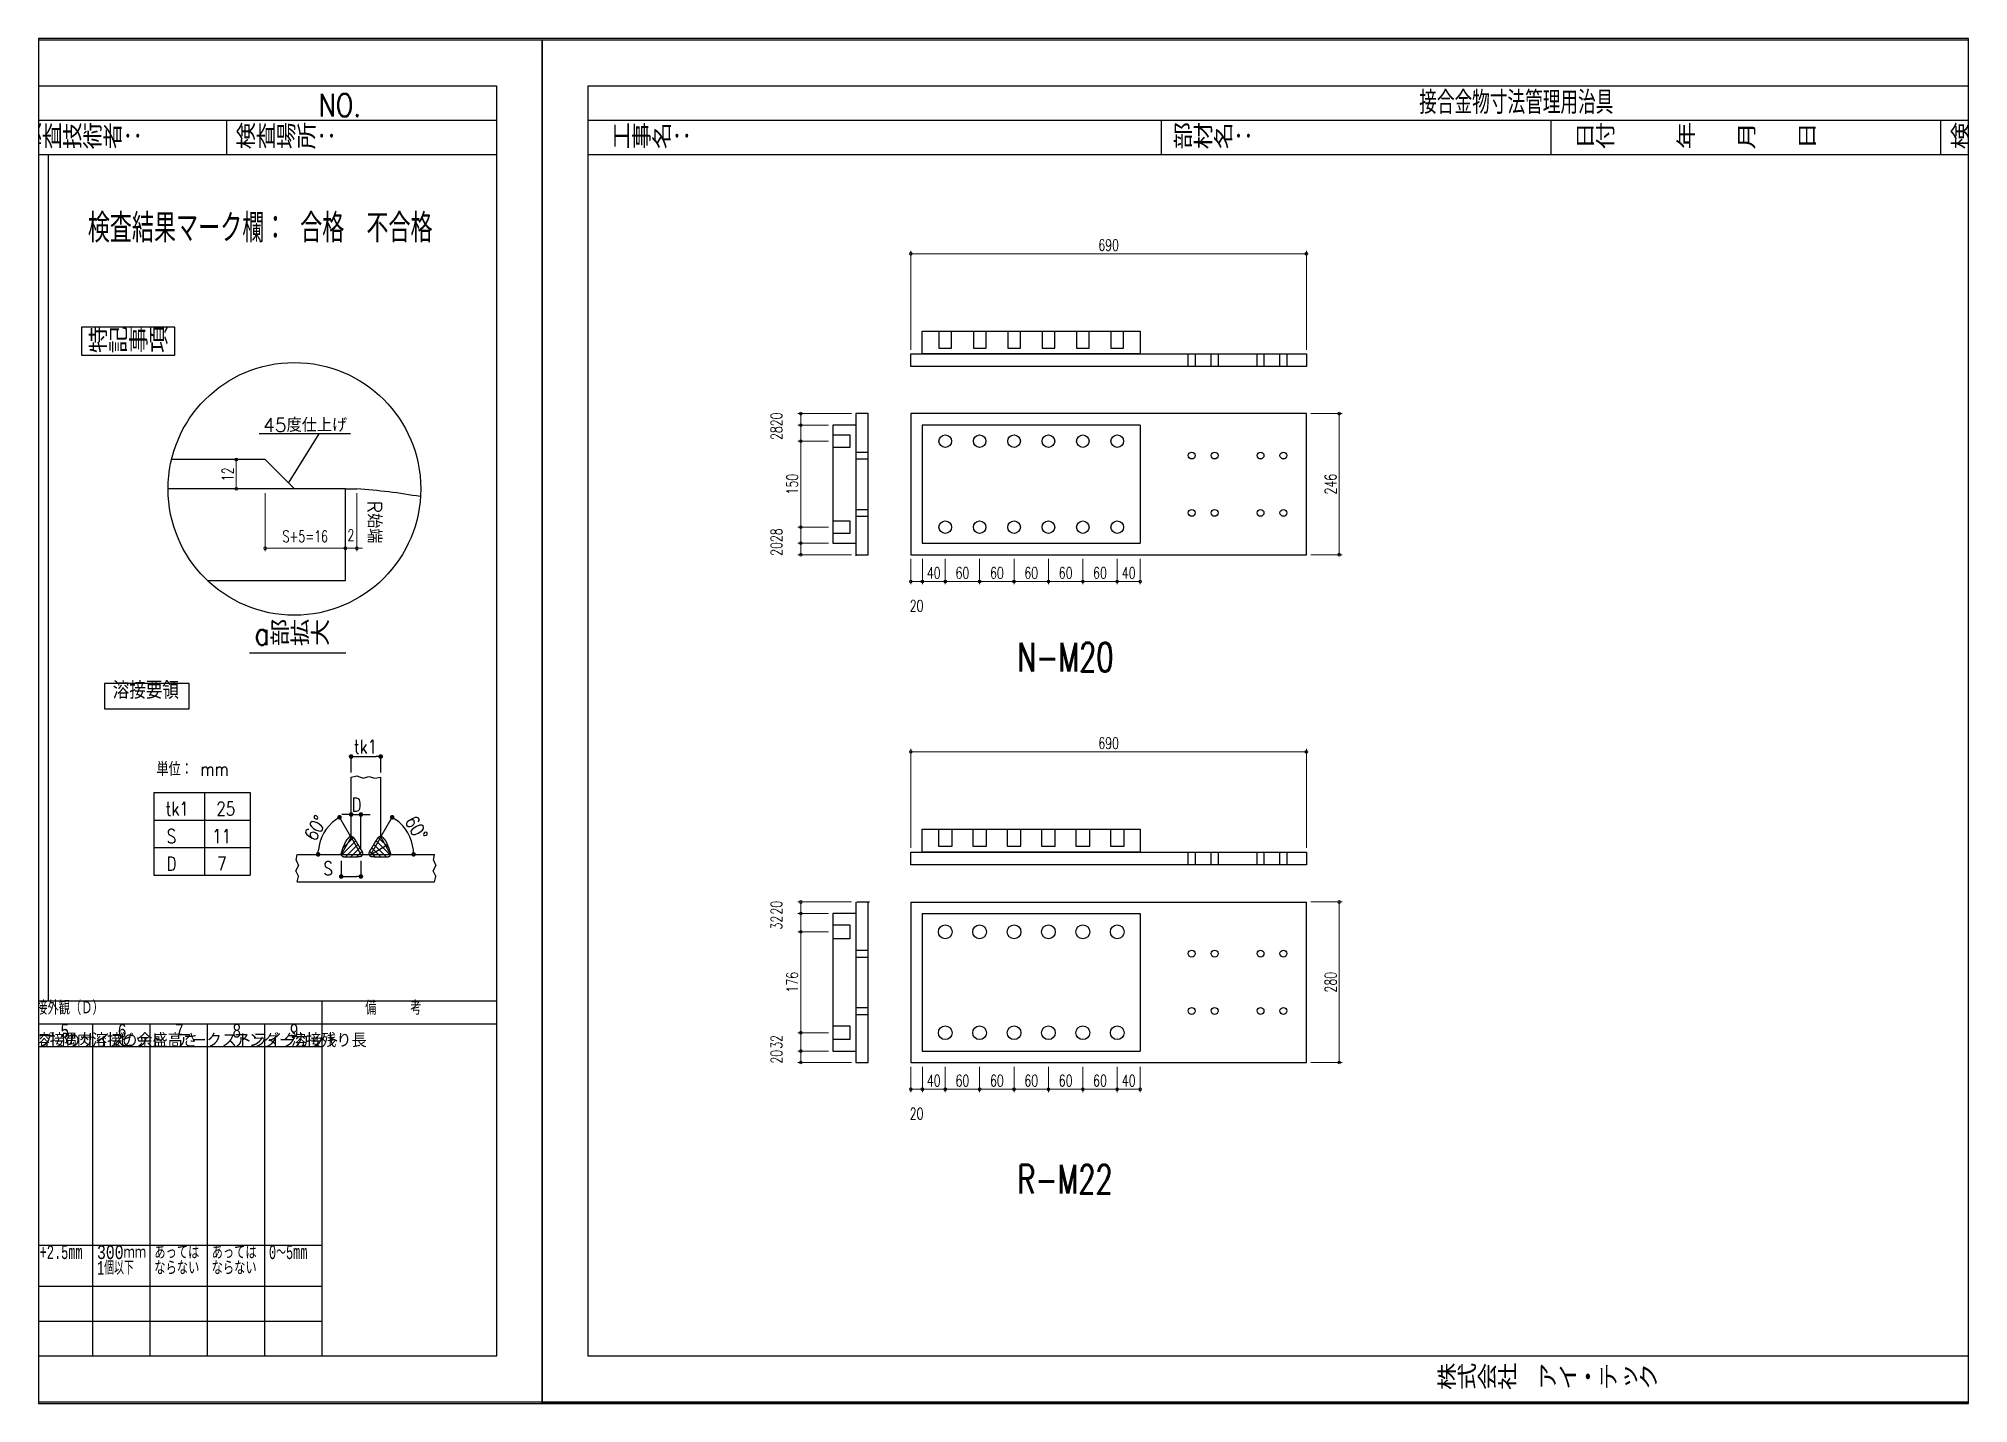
# Paper-space layout 'A4 (16)' of a CAD drawing. Header units: millimetres. Extents: x 0 to 297, y 0 to 210.
# The model-space entities are those that its viewports show. They can reach past a viewport. Long polylines and large blocks are cut down to what shows.
import ezdxf
from ezdxf.enums import TextEntityAlignment as Align

# ---------------------------------------------------------------- set-up
doc = ezdxf.new("R2010")
doc.units = ezdxf.units.MM
doc.header["$LTSCALE"] = 5
doc.linetypes.add('DASHED', pattern=[7.5, 6, -1.5])
doc.linetypes.add('DOT', pattern=[2.5, 0.625, -1.875])
doc.layers.get('0').update_dxf_attribs({"color": 255})
doc.layers.get('DEFPOINTS').update_dxf_attribs({"color": 9})
for name, color, linetype in [('01', 7, 'Continuous'), ('LAYER6', 7, 'Continuous'), ('寸法', 4, 'Continuous'), ('文字', 7, 'Continuous'), ('溶接', 241, 'Continuous'), ('金物', 142, 'Continuous')]:
    doc.layers.add(name, color=color, linetype=linetype)
doc.styles.add('04setumei', font='simplex.shx', dxfattribs={"width": 0.7, "height": 2.5, "bigfont": 'extfont2.shx'})
doc.styles.add('DLSTANDARD1', font='monotxt.shx', dxfattribs={"width": 0.6, "bigfont": 'extfont'})
doc.styles.add('KANJI', font='simplex.shx', dxfattribs={"width": 0.7, "bigfont": 'extfont2.shx'})
doc.styles.get("Standard").update_dxf_attribs({"font": 'simplex.shx', "width": 0.7, "height": 2.5, "bigfont": '@extfont2.shx'})
doc.styles.add('SUNPOU', font='simplex.shx', dxfattribs={"width": 0.7, "bigfont": 'extfont2.shx'})
doc.styles.add('SUNPOU2', font='simplex.shx', dxfattribs={"width": 0.7, "height": 50, "bigfont": 'extfont2.shx'})
doc.styles.add('TATEGAKI', font='txt', dxfattribs={"bigfont": 'bigfont.shx'})
doc.dimstyles.new('S5', dxfattribs={"dimscale": 5, "dimtxt": 4, "dimasz": 1, "dimexe": 1, "dimexo": 1.5, "dimgap": 1, "dimtad": 1, "dimtxsty": 'KANJI', "dimblk": 'ORIGIN', "dimcen": 0, "dimclrd": 256, "dimclre": 256, "dimclrt": 256, "dimadec": 0, "dimazin": 0, "dimtfac": 1, "dimtmove": 2, "dimatfit": 2, "dimfxl": 1, "dimtolj": 2, "dimlwd": 5, "dimlwe": 5, "dimarcsym": 0})

psp = doc.layouts.new('A4 (16)')

msp = doc.modelspace()

# ---------------------------------------------------------------- texts
at = {"color": 0, "linetype": 'Continuous', "ltscale": 6, "style": 'DLSTANDARD1', "width": 0.875}
msp.add_text('溶接要領', height=30, dxfattribs=at).set_placement((11318.567, 5969.592), align=Align.BOTTOM_LEFT)
at = {"layer": '01', "linetype": 'Continuous', "style": 'SUNPOU2', "width": 0.7}
for s, p in [('N-M20', (12896.596, 6026.493)), ('R-M22', (12896.596, 5115.593))]:
    msp.add_text(s, height=50, dxfattribs=at).set_placement(p)
at = {"layer": 'LAYER6', "color": 0, "linetype": 'Continuous', "lineweight": -3, "style": 'SUNPOU', "width": 0.7}
for s, height, p in [('接合金物寸法管理用治具', 40, (13597.829, 6998.926)), ('検査結果マーク欄： 合格\u3000不合格', 50, (11275.011, 6774.796))]:
    msp.add_text(s, height=height, dxfattribs=at).set_placement(p)
at = {"layer": 'LAYER6', "color": 0, "linetype": 'Continuous', "lineweight": -3, "width": 0.8}
for s, p in [('NO.', (11677.789, 6994.209)), ('検査技術者：', (11159.744, 6938.926)), ('検査場所：', (11533.044, 6938.926)), ('工事名：', (12188.009, 6938.926)), ('部材名：', (13167.834, 6938.926)), ('日付\u3000\u3000\u3000年\u3000\u3000月\u3000\u3000日', (13869.219, 6938.926)), ('検査技術者：', (14523.744, 6938.926)), ('特記事項', (11275.011, 6583.433)), ('a部拡大', (11565.95, 6072.43)), ('株式会社\u3000アイ・テック', (13628.093, 4774.755)), ('株式会社\u3000アイ・テック', (13628.093, 4774.755))]:
    msp.add_text(s, height=40, dxfattribs=at).set_placement(p)
at = {"layer": '寸法', "ltscale": 4, "style": 'SUNPOU'}
msp.add_text('45度仕上げ', height=24, dxfattribs=at).set_placement((11727.51, 6456.24), align=Align.MIDDLE_RIGHT)
msp.add_text('R始端', height=24, rotation=270, dxfattribs=at).set_placement((11763.186, 6324.164))
at = {"layer": '寸法', "style": '04setumei', "width": 0.8}
for s, p in [('tk1', (11739.205, 5883.063)), ('単位： mm', (11394.878, 5844.178)), ('D', (11735.032, 5781.91)), ('S', (11686.084, 5670.925))]:
    msp.add_text(s, height=24, dxfattribs=at).set_placement(p)
for s, p in [('tk1', (11430.961, 5787.14)), ('25', (11515.761, 5787.14)), ('S', (11420.904, 5739.14)), ('11', (11508.446, 5739.14)), ('D', (11420.904, 5691.14)), ('7', (11508.904, 5691.14))]:
    msp.add_text(s, height=24, dxfattribs=at).set_placement(p, align=Align.MIDDLE)
for rotation, p in [(60.00014, (11671.992, 5728.897)), (299.99986, (11827.19, 5765.508))]:
    msp.add_text('60°', height=24, rotation=rotation, dxfattribs=at).set_placement(p)
at = {"layer": '文字', "color": 0, "linetype": 'Continuous', "ltscale": 6, "style": 'DLSTANDARD1'}
for s, width, p in [('検査基準/溶接外観（Ｄ）', 0.74375, (11071.439, 5420.574)), ('備\u3000\u3000\u3000考', 0.74375, (11759.016, 5420.574)), ('5', 0.74375, (11227.207, 5380.574)), ('6', 0.74375, (11327.207, 5380.574)), ('7', 0.74375, (11427.207, 5380.574)), ('8', 0.74375, (11527.207, 5380.574)), ('+2.5mm', 0.6, (11191.094, 4994.284)), ('300ｍｍ', 0.74375, (11291.094, 4994.284)), ('あっては', 0.74375, (11391.094, 4994.284)), ('あっては', 0.74375, (11491.094, 4994.284)), ('1個以下', 0.6, (11291.094, 4967.08)), ('ならない', 0.74375, (11391.094, 4967.08)), ('ならない', 0.74375, (11491.094, 4967.08))]:
    msp.add_text(s, height=24, dxfattribs=dict(at, width=width)).set_placement(p, align=Align.BOTTOM_LEFT)
at = {"layer": '文字', "color": 0, "linetype": 'Continuous', "ltscale": 6, "style": 'TATEGAKI'}
for s, p in [('オーバーラップ', (11029.476, 5363.673)), ('隅肉溶接のサイズ', (11129.476, 5363.673)), ('隅肉溶接の余盛高さ', (11229.476, 5363.673)), ('ピット', (11329.476, 5363.673)), ('アークストライク', (11429.476, 5363.673)), ('アンダーカット', (11529.476, 5363.673))]:
    msp.add_text(s, height=24, dxfattribs=at).set_placement(p, align=Align.BOTTOM_LEFT)
at = {"layer": '文字', "color": 1, "linetype": 'Continuous', "ltscale": 6, "style": 'DLSTANDARD1'}
for s, width, p in [('9', 0.74375, (11627.207, 5380.574)), ('0～5mm', 0.6, (11591.094, 4994.284))]:
    msp.add_text(s, height=24, dxfattribs=dict(at, width=width)).set_placement(p, align=Align.BOTTOM_LEFT)
at = {"layer": '文字', "color": 1, "linetype": 'Continuous', "ltscale": 6, "style": 'TATEGAKI'}
msp.add_text('溶接残り長', height=24, dxfattribs=at).set_placement((11629.476, 5363.673), align=Align.BOTTOM_LEFT)

# ---------------------------------------------------------------- blocks, each defined once
blk = doc.blocks.new('_Dot')
at = {"color": 0, "linetype": 'ByBlock', "lineweight": -2}
blk.add_line((-0.5, 0), (-1, 0), dxfattribs=at)
at = {"color": 0, "linetype": 'ByBlock', "const_width": 0.5}
blk.add_lwpolyline([(-0.25, 0, 1), (0.25, 0, 1)], format="xyb", close=True, dxfattribs=at)
blk = doc.blocks.new('_Origin')
at = {"color": 0, "linetype": 'ByBlock', "lineweight": -2}
blk.add_line((0, 0), (-1, 0), dxfattribs=at)
blk.add_circle((0, 0), 0.5, dxfattribs=at)
blk = doc.blocks.new('*D762')
at = {"layer": 'DEFPOINTS', "color": 0}
for p in [(11584.5, 6344.9), (11724.5, 6344.9), (11724.5, 6241.2)]:
    blk.add_point(p, dxfattribs=at)
at = {"layer": '寸法', "lineweight": 5, "ltscale": 4}
for p, q in [((11584.5, 6337.4), (11584.5, 6236.2)), ((11724.5, 6337.4), (11724.5, 6236.2)), ((11589.5, 6241.2), (11719.5, 6241.2))]:
    blk.add_line(p, q, dxfattribs=at)
at = {"layer": '寸法', "lineweight": 5, "xscale": 5, "yscale": 5, "zscale": 5, "rotation": 180}
blk.add_blockref('_Origin', (11584.5, 6241.2), dxfattribs=at)
at = {"layer": '寸法', "lineweight": 5, "xscale": 5, "yscale": 5, "zscale": 5}
blk.add_blockref('_Origin', (11724.5, 6241.2), dxfattribs=at)
at = {"layer": '寸法', "linetype": 'Continuous', "insert": (11654.5, 6262), "char_height": 20, "attachment_point": 5, "style": 'KANJI'}
blk.add_mtext('\\A2;S+5=16', dxfattribs=at)
blk = doc.blocks.new('*D763')
at = {"layer": 'DEFPOINTS', "color": 0}
for p in [(11724.5, 6344.9), (11744.5, 6344.9), (11744.5, 6241.2)]:
    blk.add_point(p, dxfattribs=at)
at = {"layer": '寸法', "lineweight": 5, "ltscale": 4}
for p, q in [((11724.5, 6337.4), (11724.5, 6236.2)), ((11744.5, 6337.4), (11744.5, 6236.2)), ((11719.5, 6241.2), (11714.5, 6241.2)), ((11724.5, 6241.2), (11744.5, 6241.2)), ((11749.5, 6241.2), (11754.5, 6241.2))]:
    blk.add_line(p, q, dxfattribs=at)
at = {"layer": '寸法', "lineweight": 5, "xscale": 5, "yscale": 5, "zscale": 5}
blk.add_blockref('_Origin', (11724.5, 6241.2), dxfattribs=at)
at = {"layer": '寸法', "lineweight": 5, "xscale": 5, "yscale": 5, "zscale": 5, "rotation": 180}
blk.add_blockref('_Origin', (11744.5, 6241.2), dxfattribs=at)
at = {"layer": '寸法', "linetype": 'Continuous', "insert": (11734.1, 6264.2), "char_height": 20, "attachment_point": 5, "style": 'KANJI'}
blk.add_mtext('\\A2;2', dxfattribs=at)
blk = doc.blocks.new('*D764')
at = {"layer": 'DEFPOINTS', "color": 0}
for p in [(11584.5, 6395.9), (11534.1, 6344.9), (11584.5, 6344.9)]:
    blk.add_point(p, dxfattribs=at)
at = {"layer": '寸法', "linetype": 'Continuous', "lineweight": 5}
for p, q in [((11577, 6395.9), (11529.1, 6395.9)), ((11534.1, 6390.9), (11534.1, 6349.9)), ((11577, 6344.9), (11529.1, 6344.9))]:
    blk.add_line(p, q, dxfattribs=at)
at = {"layer": '寸法', "lineweight": 5, "xscale": 5, "yscale": 5, "zscale": 5}
for p, rotation in [((11534.1, 6395.9), 90), ((11534.1, 6344.9), 270)]:
    blk.add_blockref('_Origin', p, dxfattribs=dict(at, rotation=rotation))
at = {"layer": '寸法', "linetype": 'Continuous', "insert": (11519.1, 6370.4), "char_height": 20, "attachment_point": 5, "rotation": 90, "style": 'KANJI'}
blk.add_mtext('\\A2;12', dxfattribs=at)
blk = doc.blocks.new('*D1302')
at = {"layer": 'DEFPOINTS', "color": 0}
for p in [(13401, 6755.1), (12711, 6580.2), (13401, 6580.2)]:
    blk.add_point(p, dxfattribs=at)
at = {"layer": '寸法', "linetype": 'Continuous', "lineweight": 5}
for p, q in [((12711, 6587.7), (12711, 6760.1)), ((12716, 6755.1), (13396, 6755.1)), ((13401, 6587.7), (13401, 6760.1))]:
    blk.add_line(p, q, dxfattribs=at)
at = {"layer": '寸法', "lineweight": 5, "xscale": 5, "yscale": 5, "zscale": 5, "rotation": 180}
blk.add_blockref('_Origin', (12711, 6755.1), dxfattribs=at)
at = {"layer": '寸法', "lineweight": 5, "xscale": 5, "yscale": 5, "zscale": 5}
blk.add_blockref('_Origin', (13401, 6755.1), dxfattribs=at)
at = {"layer": '寸法', "linetype": 'Continuous', "insert": (13056, 6770.1), "char_height": 20, "attachment_point": 5, "style": 'KANJI'}
blk.add_mtext('\\A2;690', dxfattribs=at)
blk = doc.blocks.new('*D1303')
at = {"layer": 'DEFPOINTS', "color": 0}
for p in [(12731, 6230.1), (12771, 6230.1), (12771, 6183.4)]:
    blk.add_point(p, dxfattribs=at)
at = {"layer": '寸法', "linetype": 'Continuous', "lineweight": 5}
for p, q in [((12731, 6222.6), (12731, 6178.4)), ((12771, 6222.6), (12771, 6178.4)), ((12736, 6183.4), (12766, 6183.4))]:
    blk.add_line(p, q, dxfattribs=at)
at = {"layer": '寸法', "lineweight": 5, "xscale": 5, "yscale": 5, "zscale": 5, "rotation": 180}
blk.add_blockref('_Origin', (12731, 6183.4), dxfattribs=at)
at = {"layer": '寸法', "lineweight": 5, "xscale": 5, "yscale": 5, "zscale": 5}
blk.add_blockref('_Origin', (12771, 6183.4), dxfattribs=at)
at = {"layer": '寸法', "linetype": 'Continuous', "insert": (12751, 6198.4), "char_height": 20, "attachment_point": 5, "style": 'KANJI'}
blk.add_mtext('\\A2;40', dxfattribs=at)
blk = doc.blocks.new('*D1304')
at = {"layer": 'DEFPOINTS', "color": 0}
for p in [(12771, 6230.1), (12831, 6230.1), (12831, 6183.4)]:
    blk.add_point(p, dxfattribs=at)
at = {"layer": '寸法', "linetype": 'Continuous', "lineweight": 5}
for p, q in [((12771, 6222.6), (12771, 6178.4)), ((12831, 6222.6), (12831, 6178.4)), ((12776, 6183.4), (12826, 6183.4))]:
    blk.add_line(p, q, dxfattribs=at)
at = {"layer": '寸法', "lineweight": 5, "xscale": 5, "yscale": 5, "zscale": 5, "rotation": 180}
blk.add_blockref('_Origin', (12771, 6183.4), dxfattribs=at)
at = {"layer": '寸法', "lineweight": 5, "xscale": 5, "yscale": 5, "zscale": 5}
blk.add_blockref('_Origin', (12831, 6183.4), dxfattribs=at)
at = {"layer": '寸法', "linetype": 'Continuous', "insert": (12801, 6198.4), "char_height": 20, "attachment_point": 5, "style": 'KANJI'}
blk.add_mtext('\\A2;60', dxfattribs=at)
blk = doc.blocks.new('*D1305')
at = {"layer": 'DEFPOINTS', "color": 0}
for p in [(12831, 6230.1), (12891, 6230.1), (12891, 6183.4)]:
    blk.add_point(p, dxfattribs=at)
at = {"layer": '寸法', "linetype": 'Continuous', "lineweight": 5}
for p, q in [((12831, 6222.6), (12831, 6178.4)), ((12891, 6222.6), (12891, 6178.4)), ((12836, 6183.4), (12886, 6183.4))]:
    blk.add_line(p, q, dxfattribs=at)
at = {"layer": '寸法', "lineweight": 5, "xscale": 5, "yscale": 5, "zscale": 5, "rotation": 180}
blk.add_blockref('_Origin', (12831, 6183.4), dxfattribs=at)
at = {"layer": '寸法', "lineweight": 5, "xscale": 5, "yscale": 5, "zscale": 5}
blk.add_blockref('_Origin', (12891, 6183.4), dxfattribs=at)
at = {"layer": '寸法', "linetype": 'Continuous', "insert": (12861, 6198.4), "char_height": 20, "attachment_point": 5, "style": 'KANJI'}
blk.add_mtext('\\A2;60', dxfattribs=at)
blk = doc.blocks.new('*D1306')
at = {"layer": 'DEFPOINTS', "color": 0}
for p in [(12891, 6230.1), (12951, 6230.1), (12951, 6183.4)]:
    blk.add_point(p, dxfattribs=at)
at = {"layer": '寸法', "linetype": 'Continuous', "lineweight": 5}
for p, q in [((12891, 6222.6), (12891, 6178.4)), ((12951, 6222.6), (12951, 6178.4)), ((12896, 6183.4), (12946, 6183.4))]:
    blk.add_line(p, q, dxfattribs=at)
at = {"layer": '寸法', "lineweight": 5, "xscale": 5, "yscale": 5, "zscale": 5, "rotation": 180}
blk.add_blockref('_Origin', (12891, 6183.4), dxfattribs=at)
at = {"layer": '寸法', "lineweight": 5, "xscale": 5, "yscale": 5, "zscale": 5}
blk.add_blockref('_Origin', (12951, 6183.4), dxfattribs=at)
at = {"layer": '寸法', "linetype": 'Continuous', "insert": (12921, 6198.4), "char_height": 20, "attachment_point": 5, "style": 'KANJI'}
blk.add_mtext('\\A2;60', dxfattribs=at)
blk = doc.blocks.new('*D1307')
at = {"layer": 'DEFPOINTS', "color": 0}
for p in [(12951, 6230.1), (13011, 6230.1), (13011, 6183.4)]:
    blk.add_point(p, dxfattribs=at)
at = {"layer": '寸法', "linetype": 'Continuous', "lineweight": 5}
for p, q in [((12951, 6222.6), (12951, 6178.4)), ((13011, 6222.6), (13011, 6178.4)), ((12956, 6183.4), (13006, 6183.4))]:
    blk.add_line(p, q, dxfattribs=at)
at = {"layer": '寸法', "lineweight": 5, "xscale": 5, "yscale": 5, "zscale": 5, "rotation": 180}
blk.add_blockref('_Origin', (12951, 6183.4), dxfattribs=at)
at = {"layer": '寸法', "lineweight": 5, "xscale": 5, "yscale": 5, "zscale": 5}
blk.add_blockref('_Origin', (13011, 6183.4), dxfattribs=at)
at = {"layer": '寸法', "linetype": 'Continuous', "insert": (12981, 6198.4), "char_height": 20, "attachment_point": 5, "style": 'KANJI'}
blk.add_mtext('\\A2;60', dxfattribs=at)
blk = doc.blocks.new('*D1308')
at = {"layer": 'DEFPOINTS', "color": 0}
for p in [(13011, 6230.1), (13071, 6230.1), (13071, 6183.4)]:
    blk.add_point(p, dxfattribs=at)
at = {"layer": '寸法', "linetype": 'Continuous', "lineweight": 5}
for p, q in [((13011, 6222.6), (13011, 6178.4)), ((13071, 6222.6), (13071, 6178.4)), ((13016, 6183.4), (13066, 6183.4))]:
    blk.add_line(p, q, dxfattribs=at)
at = {"layer": '寸法', "lineweight": 5, "xscale": 5, "yscale": 5, "zscale": 5, "rotation": 180}
blk.add_blockref('_Origin', (13011, 6183.4), dxfattribs=at)
at = {"layer": '寸法', "lineweight": 5, "xscale": 5, "yscale": 5, "zscale": 5}
blk.add_blockref('_Origin', (13071, 6183.4), dxfattribs=at)
at = {"layer": '寸法', "linetype": 'Continuous', "insert": (13041, 6198.4), "char_height": 20, "attachment_point": 5, "style": 'KANJI'}
blk.add_mtext('\\A2;60', dxfattribs=at)
blk = doc.blocks.new('*D1309')
at = {"layer": 'DEFPOINTS', "color": 0}
for p in [(13071, 6230.1), (13111, 6230.1), (13111, 6183.4)]:
    blk.add_point(p, dxfattribs=at)
at = {"layer": '寸法', "linetype": 'Continuous', "lineweight": 5}
for p, q in [((13071, 6222.6), (13071, 6178.4)), ((13111, 6222.6), (13111, 6178.4)), ((13076, 6183.4), (13106, 6183.4))]:
    blk.add_line(p, q, dxfattribs=at)
at = {"layer": '寸法', "lineweight": 5, "xscale": 5, "yscale": 5, "zscale": 5, "rotation": 180}
blk.add_blockref('_Origin', (13071, 6183.4), dxfattribs=at)
at = {"layer": '寸法', "lineweight": 5, "xscale": 5, "yscale": 5, "zscale": 5}
blk.add_blockref('_Origin', (13111, 6183.4), dxfattribs=at)
at = {"layer": '寸法', "linetype": 'Continuous', "insert": (13091, 6198.4), "char_height": 20, "attachment_point": 5, "style": 'KANJI'}
blk.add_mtext('\\A2;40', dxfattribs=at)
blk = doc.blocks.new('*D1310')
at = {"layer": 'DEFPOINTS', "color": 0}
for p in [(12711, 6230.1), (12731, 6230.1), (12731, 6183.4)]:
    blk.add_point(p, dxfattribs=at)
at = {"layer": '寸法', "linetype": 'Continuous', "lineweight": 5}
for p, q in [((12711, 6222.6), (12711, 6178.4)), ((12731, 6222.6), (12731, 6178.4)), ((12716, 6183.4), (12726, 6183.4))]:
    blk.add_line(p, q, dxfattribs=at)
at = {"layer": '寸法', "lineweight": 5, "xscale": 5, "yscale": 5, "zscale": 5, "rotation": 180}
blk.add_blockref('_Origin', (12711, 6183.4), dxfattribs=at)
at = {"layer": '寸法', "lineweight": 5, "xscale": 5, "yscale": 5, "zscale": 5}
blk.add_blockref('_Origin', (12731, 6183.4), dxfattribs=at)
at = {"layer": '寸法', "linetype": 'Continuous', "insert": (12721, 6140.9), "char_height": 20, "attachment_point": 5, "style": 'KANJI'}
blk.add_mtext('\\A2;20', dxfattribs=at)
blk = doc.blocks.new('*D1311')
at = {"layer": 'DEFPOINTS', "color": 0}
for p in [(12519, 6250.1), (12574.8, 6250.1), (12614.8, 6230.1)]:
    blk.add_point(p, dxfattribs=at)
at = {"layer": '寸法', "linetype": 'Continuous', "lineweight": 5}
for p, q in [((12567.3, 6250.1), (12514, 6250.1)), ((12607.3, 6230.1), (12514, 6230.1)), ((12519, 6235.1), (12519, 6245.1))]:
    blk.add_line(p, q, dxfattribs=at)
at = {"layer": '寸法', "lineweight": 5, "xscale": 5, "yscale": 5, "zscale": 5}
for p, rotation in [((12519, 6250.1), 90), ((12519, 6230.1), 270)]:
    blk.add_blockref('_Origin', p, dxfattribs=dict(at, rotation=rotation))
at = {"layer": '寸法', "linetype": 'Continuous', "insert": (12476.5, 6240.1), "char_height": 20, "attachment_point": 5, "rotation": 90, "style": 'KANJI'}
blk.add_mtext('\\A2;20', dxfattribs=at)
blk = doc.blocks.new('*D1312')
at = {"layer": 'DEFPOINTS', "color": 0}
for p in [(12519, 6278.1), (12574.8, 6278.1), (12574.8, 6250.1)]:
    blk.add_point(p, dxfattribs=at)
at = {"layer": '寸法', "linetype": 'Continuous', "lineweight": 5}
for p, q in [((12567.3, 6278.1), (12514, 6278.1)), ((12519, 6255.1), (12519, 6273.1)), ((12567.3, 6250.1), (12514, 6250.1))]:
    blk.add_line(p, q, dxfattribs=at)
at = {"layer": '寸法', "lineweight": 5, "xscale": 5, "yscale": 5, "zscale": 5}
for p, rotation in [((12519, 6278.1), 90), ((12519, 6250.1), 270)]:
    blk.add_blockref('_Origin', p, dxfattribs=dict(at, rotation=rotation))
at = {"layer": '寸法', "linetype": 'Continuous', "insert": (12476.5, 6264.1), "char_height": 20, "attachment_point": 5, "rotation": 90, "style": 'KANJI'}
blk.add_mtext('\\A2;28', dxfattribs=at)
blk = doc.blocks.new('*D1313')
at = {"layer": 'DEFPOINTS', "color": 0}
for p in [(12519, 6428.1), (12574.8, 6428.1), (12574.8, 6278.1)]:
    blk.add_point(p, dxfattribs=at)
at = {"layer": '寸法', "linetype": 'Continuous', "lineweight": 5}
for p, q in [((12567.3, 6428.1), (12514, 6428.1)), ((12519, 6283.1), (12519, 6423.1)), ((12567.3, 6278.1), (12514, 6278.1))]:
    blk.add_line(p, q, dxfattribs=at)
at = {"layer": '寸法', "lineweight": 5, "xscale": 5, "yscale": 5, "zscale": 5}
for p, rotation in [((12519, 6428.1), 90), ((12519, 6278.1), 270)]:
    blk.add_blockref('_Origin', p, dxfattribs=dict(at, rotation=rotation))
at = {"layer": '寸法', "linetype": 'Continuous', "insert": (12504, 6353.1), "char_height": 20, "attachment_point": 5, "rotation": 90, "style": 'KANJI'}
blk.add_mtext('\\A2;150', dxfattribs=at)
blk = doc.blocks.new('*D1314')
at = {"layer": 'DEFPOINTS', "color": 0}
for p in [(12519, 6456.1), (12574.8, 6456.1), (12574.8, 6428.1)]:
    blk.add_point(p, dxfattribs=at)
at = {"layer": '寸法', "linetype": 'Continuous', "lineweight": 5}
for p, q in [((12567.3, 6456.1), (12514, 6456.1)), ((12519, 6433.1), (12519, 6451.1)), ((12567.3, 6428.1), (12514, 6428.1))]:
    blk.add_line(p, q, dxfattribs=at)
at = {"layer": '寸法', "lineweight": 5, "xscale": 5, "yscale": 5, "zscale": 5}
for p, rotation in [((12519, 6456.1), 90), ((12519, 6428.1), 270)]:
    blk.add_blockref('_Origin', p, dxfattribs=dict(at, rotation=rotation))
at = {"layer": '寸法', "linetype": 'Continuous', "insert": (12476.5, 6442.1), "char_height": 20, "attachment_point": 5, "rotation": 90, "style": 'KANJI'}
blk.add_mtext('\\A2;28', dxfattribs=at)
blk = doc.blocks.new('*D1315')
at = {"layer": 'DEFPOINTS', "color": 0}
for p in [(12519, 6476.1), (12614.8, 6476.1), (12574.8, 6456.1)]:
    blk.add_point(p, dxfattribs=at)
at = {"layer": '寸法', "linetype": 'Continuous', "lineweight": 5}
for p, q in [((12607.3, 6476.1), (12514, 6476.1)), ((12519, 6461.1), (12519, 6471.1)), ((12567.3, 6456.1), (12514, 6456.1))]:
    blk.add_line(p, q, dxfattribs=at)
at = {"layer": '寸法', "lineweight": 5, "xscale": 5, "yscale": 5, "zscale": 5}
for p, rotation in [((12519, 6476.1), 90), ((12519, 6456.1), 270)]:
    blk.add_blockref('_Origin', p, dxfattribs=dict(at, rotation=rotation))
at = {"layer": '寸法', "linetype": 'Continuous', "insert": (12476.5, 6466.1), "char_height": 20, "attachment_point": 5, "rotation": 90, "style": 'KANJI'}
blk.add_mtext('\\A2;20', dxfattribs=at)
blk = doc.blocks.new('*D1316')
at = {"layer": 'DEFPOINTS', "color": 0}
for p in [(13401, 6476.1), (13401, 6230.1), (13458.3, 6230.1)]:
    blk.add_point(p, dxfattribs=at)
at = {"layer": '寸法', "linetype": 'Continuous', "lineweight": 5}
for p, q in [((13408.5, 6476.1), (13463.3, 6476.1)), ((13458.3, 6471.1), (13458.3, 6235.1)), ((13408.5, 6230.1), (13463.3, 6230.1))]:
    blk.add_line(p, q, dxfattribs=at)
at = {"layer": '寸法', "lineweight": 5, "xscale": 5, "yscale": 5, "zscale": 5}
for p, rotation in [((13458.3, 6476.1), 90), ((13458.3, 6230.1), 270)]:
    blk.add_blockref('_Origin', p, dxfattribs=dict(at, rotation=rotation))
at = {"layer": '寸法', "linetype": 'Continuous', "insert": (13443.3, 6353.1), "char_height": 20, "attachment_point": 5, "rotation": 90, "style": 'KANJI'}
blk.add_mtext('\\A2;246', dxfattribs=at)
blk = doc.blocks.new('*D1340')
at = {"layer": 'DEFPOINTS', "color": 0}
for p in [(12731, 5344.3), (12771, 5344.3), (12771, 5297.6)]:
    blk.add_point(p, dxfattribs=at)
at = {"layer": '寸法', "linetype": 'Continuous', "lineweight": 5}
for p, q in [((12731, 5336.8), (12731, 5292.6)), ((12771, 5336.8), (12771, 5292.6)), ((12736, 5297.6), (12766, 5297.6))]:
    blk.add_line(p, q, dxfattribs=at)
at = {"layer": '寸法', "lineweight": 5, "xscale": 5, "yscale": 5, "zscale": 5, "rotation": 180}
blk.add_blockref('_Origin', (12731, 5297.6), dxfattribs=at)
at = {"layer": '寸法', "lineweight": 5, "xscale": 5, "yscale": 5, "zscale": 5}
blk.add_blockref('_Origin', (12771, 5297.6), dxfattribs=at)
at = {"layer": '寸法', "linetype": 'Continuous', "insert": (12751, 5312.6), "char_height": 20, "attachment_point": 5, "style": 'KANJI'}
blk.add_mtext('\\A2;40', dxfattribs=at)
blk = doc.blocks.new('*D1341')
at = {"layer": 'DEFPOINTS', "color": 0}
for p in [(12771, 5344.3), (12831, 5344.3), (12831, 5297.6)]:
    blk.add_point(p, dxfattribs=at)
at = {"layer": '寸法', "linetype": 'Continuous', "lineweight": 5}
for p, q in [((12771, 5336.8), (12771, 5292.6)), ((12831, 5336.8), (12831, 5292.6)), ((12776, 5297.6), (12826, 5297.6))]:
    blk.add_line(p, q, dxfattribs=at)
at = {"layer": '寸法', "lineweight": 5, "xscale": 5, "yscale": 5, "zscale": 5, "rotation": 180}
blk.add_blockref('_Origin', (12771, 5297.6), dxfattribs=at)
at = {"layer": '寸法', "lineweight": 5, "xscale": 5, "yscale": 5, "zscale": 5}
blk.add_blockref('_Origin', (12831, 5297.6), dxfattribs=at)
at = {"layer": '寸法', "linetype": 'Continuous', "insert": (12801, 5312.6), "char_height": 20, "attachment_point": 5, "style": 'KANJI'}
blk.add_mtext('\\A2;60', dxfattribs=at)
blk = doc.blocks.new('*D1342')
at = {"layer": 'DEFPOINTS', "color": 0}
for p in [(12831, 5344.3), (12891, 5344.3), (12891, 5297.6)]:
    blk.add_point(p, dxfattribs=at)
at = {"layer": '寸法', "linetype": 'Continuous', "lineweight": 5}
for p, q in [((12831, 5336.8), (12831, 5292.6)), ((12891, 5336.8), (12891, 5292.6)), ((12836, 5297.6), (12886, 5297.6))]:
    blk.add_line(p, q, dxfattribs=at)
at = {"layer": '寸法', "lineweight": 5, "xscale": 5, "yscale": 5, "zscale": 5, "rotation": 180}
blk.add_blockref('_Origin', (12831, 5297.6), dxfattribs=at)
at = {"layer": '寸法', "lineweight": 5, "xscale": 5, "yscale": 5, "zscale": 5}
blk.add_blockref('_Origin', (12891, 5297.6), dxfattribs=at)
at = {"layer": '寸法', "linetype": 'Continuous', "insert": (12861, 5312.6), "char_height": 20, "attachment_point": 5, "style": 'KANJI'}
blk.add_mtext('\\A2;60', dxfattribs=at)
blk = doc.blocks.new('*D1343')
at = {"layer": 'DEFPOINTS', "color": 0}
for p in [(12891, 5344.3), (12951, 5344.3), (12951, 5297.6)]:
    blk.add_point(p, dxfattribs=at)
at = {"layer": '寸法', "linetype": 'Continuous', "lineweight": 5}
for p, q in [((12891, 5336.8), (12891, 5292.6)), ((12951, 5336.8), (12951, 5292.6)), ((12896, 5297.6), (12946, 5297.6))]:
    blk.add_line(p, q, dxfattribs=at)
at = {"layer": '寸法', "lineweight": 5, "xscale": 5, "yscale": 5, "zscale": 5, "rotation": 180}
blk.add_blockref('_Origin', (12891, 5297.6), dxfattribs=at)
at = {"layer": '寸法', "lineweight": 5, "xscale": 5, "yscale": 5, "zscale": 5}
blk.add_blockref('_Origin', (12951, 5297.6), dxfattribs=at)
at = {"layer": '寸法', "linetype": 'Continuous', "insert": (12921, 5312.6), "char_height": 20, "attachment_point": 5, "style": 'KANJI'}
blk.add_mtext('\\A2;60', dxfattribs=at)
blk = doc.blocks.new('*D1344')
at = {"layer": 'DEFPOINTS', "color": 0}
for p in [(12951, 5344.3), (13011, 5344.3), (13011, 5297.6)]:
    blk.add_point(p, dxfattribs=at)
at = {"layer": '寸法', "linetype": 'Continuous', "lineweight": 5}
for p, q in [((12951, 5336.8), (12951, 5292.6)), ((13011, 5336.8), (13011, 5292.6)), ((12956, 5297.6), (13006, 5297.6))]:
    blk.add_line(p, q, dxfattribs=at)
at = {"layer": '寸法', "lineweight": 5, "xscale": 5, "yscale": 5, "zscale": 5, "rotation": 180}
blk.add_blockref('_Origin', (12951, 5297.6), dxfattribs=at)
at = {"layer": '寸法', "lineweight": 5, "xscale": 5, "yscale": 5, "zscale": 5}
blk.add_blockref('_Origin', (13011, 5297.6), dxfattribs=at)
at = {"layer": '寸法', "linetype": 'Continuous', "insert": (12981, 5312.6), "char_height": 20, "attachment_point": 5, "style": 'KANJI'}
blk.add_mtext('\\A2;60', dxfattribs=at)
blk = doc.blocks.new('*D1345')
at = {"layer": 'DEFPOINTS', "color": 0}
for p in [(13011, 5344.3), (13071, 5344.3), (13071, 5297.6)]:
    blk.add_point(p, dxfattribs=at)
at = {"layer": '寸法', "linetype": 'Continuous', "lineweight": 5}
for p, q in [((13011, 5336.8), (13011, 5292.6)), ((13071, 5336.8), (13071, 5292.6)), ((13016, 5297.6), (13066, 5297.6))]:
    blk.add_line(p, q, dxfattribs=at)
at = {"layer": '寸法', "lineweight": 5, "xscale": 5, "yscale": 5, "zscale": 5, "rotation": 180}
blk.add_blockref('_Origin', (13011, 5297.6), dxfattribs=at)
at = {"layer": '寸法', "lineweight": 5, "xscale": 5, "yscale": 5, "zscale": 5}
blk.add_blockref('_Origin', (13071, 5297.6), dxfattribs=at)
at = {"layer": '寸法', "linetype": 'Continuous', "insert": (13041, 5312.6), "char_height": 20, "attachment_point": 5, "style": 'KANJI'}
blk.add_mtext('\\A2;60', dxfattribs=at)
blk = doc.blocks.new('*D1346')
at = {"layer": 'DEFPOINTS', "color": 0}
for p in [(13071, 5344.3), (13111, 5344.3), (13111, 5297.6)]:
    blk.add_point(p, dxfattribs=at)
at = {"layer": '寸法', "linetype": 'Continuous', "lineweight": 5}
for p, q in [((13071, 5336.8), (13071, 5292.6)), ((13111, 5336.8), (13111, 5292.6)), ((13076, 5297.6), (13106, 5297.6))]:
    blk.add_line(p, q, dxfattribs=at)
at = {"layer": '寸法', "lineweight": 5, "xscale": 5, "yscale": 5, "zscale": 5, "rotation": 180}
blk.add_blockref('_Origin', (13071, 5297.6), dxfattribs=at)
at = {"layer": '寸法', "lineweight": 5, "xscale": 5, "yscale": 5, "zscale": 5}
blk.add_blockref('_Origin', (13111, 5297.6), dxfattribs=at)
at = {"layer": '寸法', "linetype": 'Continuous', "insert": (13091, 5312.6), "char_height": 20, "attachment_point": 5, "style": 'KANJI'}
blk.add_mtext('\\A2;40', dxfattribs=at)
blk = doc.blocks.new('*D1347')
at = {"layer": 'DEFPOINTS', "color": 0}
for p in [(12711, 5344.3), (12731, 5344.3), (12731, 5297.6)]:
    blk.add_point(p, dxfattribs=at)
at = {"layer": '寸法', "linetype": 'Continuous', "lineweight": 5}
for p, q in [((12711, 5336.8), (12711, 5292.6)), ((12731, 5336.8), (12731, 5292.6)), ((12716, 5297.6), (12726, 5297.6))]:
    blk.add_line(p, q, dxfattribs=at)
at = {"layer": '寸法', "lineweight": 5, "xscale": 5, "yscale": 5, "zscale": 5, "rotation": 180}
blk.add_blockref('_Origin', (12711, 5297.6), dxfattribs=at)
at = {"layer": '寸法', "lineweight": 5, "xscale": 5, "yscale": 5, "zscale": 5}
blk.add_blockref('_Origin', (12731, 5297.6), dxfattribs=at)
at = {"layer": '寸法', "linetype": 'Continuous', "insert": (12721, 5255.1), "char_height": 20, "attachment_point": 5, "style": 'KANJI'}
blk.add_mtext('\\A2;20', dxfattribs=at)
blk = doc.blocks.new('*D1348')
at = {"layer": 'DEFPOINTS', "color": 0}
for p in [(13401, 5886.3), (12711, 5711.4), (13401, 5711.4)]:
    blk.add_point(p, dxfattribs=at)
at = {"layer": '寸法', "linetype": 'Continuous', "lineweight": 5}
for p, q in [((12711, 5718.9), (12711, 5891.3)), ((12716, 5886.3), (13396, 5886.3)), ((13401, 5718.9), (13401, 5891.3))]:
    blk.add_line(p, q, dxfattribs=at)
at = {"layer": '寸法', "lineweight": 5, "xscale": 5, "yscale": 5, "zscale": 5, "rotation": 180}
blk.add_blockref('_Origin', (12711, 5886.3), dxfattribs=at)
at = {"layer": '寸法', "lineweight": 5, "xscale": 5, "yscale": 5, "zscale": 5}
blk.add_blockref('_Origin', (13401, 5886.3), dxfattribs=at)
at = {"layer": '寸法', "linetype": 'Continuous', "insert": (13056, 5901.3), "char_height": 20, "attachment_point": 5, "style": 'KANJI'}
blk.add_mtext('\\A2;690', dxfattribs=at)
blk = doc.blocks.new('*D1350')
at = {"layer": 'DEFPOINTS', "color": 0}
for p in [(13401, 5624.3), (13401, 5344.3), (13458.3, 5344.3)]:
    blk.add_point(p, dxfattribs=at)
at = {"layer": '寸法', "linetype": 'Continuous', "lineweight": 5}
for p, q in [((13408.5, 5624.3), (13463.3, 5624.3)), ((13458.3, 5619.3), (13458.3, 5349.3)), ((13408.5, 5344.3), (13463.3, 5344.3))]:
    blk.add_line(p, q, dxfattribs=at)
at = {"layer": '寸法', "lineweight": 5, "xscale": 5, "yscale": 5, "zscale": 5}
for p, rotation in [((13458.3, 5624.3), 90), ((13458.3, 5344.3), 270)]:
    blk.add_blockref('_Origin', p, dxfattribs=dict(at, rotation=rotation))
at = {"layer": '寸法', "linetype": 'Continuous', "insert": (13443.3, 5484.3), "char_height": 20, "attachment_point": 5, "rotation": 90, "style": 'KANJI'}
blk.add_mtext('\\A2;280', dxfattribs=at)
blk = doc.blocks.new('*D1357')
at = {"layer": 'DEFPOINTS', "color": 0}
for p in [(12519, 5364.3), (12574.8, 5364.3), (12614.8, 5344.3)]:
    blk.add_point(p, dxfattribs=at)
at = {"layer": '寸法', "linetype": 'Continuous', "lineweight": 5}
for p, q in [((12567.3, 5364.3), (12514, 5364.3)), ((12519, 5349.3), (12519, 5359.3)), ((12607.3, 5344.3), (12514, 5344.3))]:
    blk.add_line(p, q, dxfattribs=at)
at = {"layer": '寸法', "lineweight": 5, "xscale": 5, "yscale": 5, "zscale": 5}
for p, rotation in [((12519, 5364.3), 90), ((12519, 5344.3), 270)]:
    blk.add_blockref('_Origin', p, dxfattribs=dict(at, rotation=rotation))
at = {"layer": '寸法', "linetype": 'Continuous', "insert": (12476.5, 5354.3), "char_height": 20, "attachment_point": 5, "rotation": 90, "style": 'KANJI'}
blk.add_mtext('\\A2;20', dxfattribs=at)
blk = doc.blocks.new('*D1358')
at = {"layer": 'DEFPOINTS', "color": 0}
for p in [(12519, 5396.3), (12574.8, 5396.3), (12574.8, 5364.3)]:
    blk.add_point(p, dxfattribs=at)
at = {"layer": '寸法', "linetype": 'Continuous', "lineweight": 5}
for p, q in [((12567.3, 5396.3), (12514, 5396.3)), ((12519, 5369.3), (12519, 5391.3)), ((12567.3, 5364.3), (12514, 5364.3))]:
    blk.add_line(p, q, dxfattribs=at)
at = {"layer": '寸法', "lineweight": 5, "xscale": 5, "yscale": 5, "zscale": 5}
for p, rotation in [((12519, 5396.3), 90), ((12519, 5364.3), 270)]:
    blk.add_blockref('_Origin', p, dxfattribs=dict(at, rotation=rotation))
at = {"layer": '寸法', "linetype": 'Continuous', "insert": (12476.5, 5380.3), "char_height": 20, "attachment_point": 5, "rotation": 90, "style": 'KANJI'}
blk.add_mtext('\\A2;32', dxfattribs=at)
blk = doc.blocks.new('*D1359')
at = {"layer": 'DEFPOINTS', "color": 0}
for p in [(12519, 5572.3), (12574.8, 5572.3), (12574.8, 5396.3)]:
    blk.add_point(p, dxfattribs=at)
at = {"layer": '寸法', "linetype": 'Continuous', "lineweight": 5}
for p, q in [((12567.3, 5572.3), (12514, 5572.3)), ((12519, 5401.3), (12519, 5567.3)), ((12567.3, 5396.3), (12514, 5396.3))]:
    blk.add_line(p, q, dxfattribs=at)
at = {"layer": '寸法', "lineweight": 5, "xscale": 5, "yscale": 5, "zscale": 5}
for p, rotation in [((12519, 5572.3), 90), ((12519, 5396.3), 270)]:
    blk.add_blockref('_Origin', p, dxfattribs=dict(at, rotation=rotation))
at = {"layer": '寸法', "linetype": 'Continuous', "insert": (12504, 5484.3), "char_height": 20, "attachment_point": 5, "rotation": 90, "style": 'KANJI'}
blk.add_mtext('\\A2;176', dxfattribs=at)
blk = doc.blocks.new('*D1360')
at = {"layer": 'DEFPOINTS', "color": 0}
for p in [(12519, 5604.3), (12574.8, 5604.3), (12574.8, 5572.3)]:
    blk.add_point(p, dxfattribs=at)
at = {"layer": '寸法', "linetype": 'Continuous', "lineweight": 5}
for p, q in [((12567.3, 5604.3), (12514, 5604.3)), ((12519, 5577.3), (12519, 5599.3)), ((12567.3, 5572.3), (12514, 5572.3))]:
    blk.add_line(p, q, dxfattribs=at)
at = {"layer": '寸法', "lineweight": 5, "xscale": 5, "yscale": 5, "zscale": 5}
for p, rotation in [((12519, 5604.3), 90), ((12519, 5572.3), 270)]:
    blk.add_blockref('_Origin', p, dxfattribs=dict(at, rotation=rotation))
at = {"layer": '寸法', "linetype": 'Continuous', "insert": (12476.5, 5588.3), "char_height": 20, "attachment_point": 5, "rotation": 90, "style": 'KANJI'}
blk.add_mtext('\\A2;32', dxfattribs=at)
blk = doc.blocks.new('*D1361')
at = {"layer": 'DEFPOINTS', "color": 0}
for p in [(12519, 5624.3), (12614.8, 5624.3), (12574.8, 5604.3)]:
    blk.add_point(p, dxfattribs=at)
at = {"layer": '寸法', "linetype": 'Continuous', "lineweight": 5}
for p, q in [((12607.3, 5624.3), (12514, 5624.3)), ((12567.3, 5604.3), (12514, 5604.3)), ((12519, 5609.3), (12519, 5619.3))]:
    blk.add_line(p, q, dxfattribs=at)
at = {"layer": '寸法', "lineweight": 5, "xscale": 5, "yscale": 5, "zscale": 5}
for p, rotation in [((12519, 5624.3), 90), ((12519, 5604.3), 270)]:
    blk.add_blockref('_Origin', p, dxfattribs=dict(at, rotation=rotation))
at = {"layer": '寸法', "linetype": 'Continuous', "insert": (12476.5, 5614.3), "char_height": 20, "attachment_point": 5, "rotation": 90, "style": 'KANJI'}
blk.add_mtext('\\A2;20', dxfattribs=at)

# ---------------------------------------------------------------- dimensions: what is measured, and where the dimension line sits
at = {"layer": '寸法', "linetype": 'Continuous'}
for base, p1, p2, picture, middle in [((13400.979, 6755.137), (12710.979, 6580.211), (13400.979, 6580.211), '*D1302', (13055.979, 6770.137)), ((12730.979, 6183.405), (12710.979, 6230.076), (12730.979, 6230.076), '*D1310', (12720.979, 6140.905)), ((12770.979, 6183.405), (12730.979, 6230.076), (12770.979, 6230.076), '*D1303', (12750.979, 6198.405)), ((12830.979, 6183.405), (12770.979, 6230.076), (12830.979, 6230.076), '*D1304', (12800.979, 6198.405)), ((12890.979, 6183.405), (12830.979, 6230.076), (12890.979, 6230.076), '*D1305', (12860.979, 6198.405)), ((12950.979, 6183.405), (12890.979, 6230.076), (12950.979, 6230.076), '*D1306', (12920.979, 6198.405)), ((13010.979, 6183.405), (12950.979, 6230.076), (13010.979, 6230.076), '*D1307', (12980.979, 6198.405)), ((13070.979, 6183.405), (13010.979, 6230.076), (13070.979, 6230.076), '*D1308', (13040.979, 6198.405)), ((13110.979, 6183.405), (13070.979, 6230.076), (13110.979, 6230.076), '*D1309', (13090.979, 6198.405)), ((13400.979, 5886.318), (12710.979, 5711.393), (13400.979, 5711.393), '*D1348', (13055.979, 5901.318)), ((12730.979, 5297.586), (12710.979, 5344.258), (12730.979, 5344.258), '*D1347', (12720.979, 5255.086)), ((12770.979, 5297.586), (12730.979, 5344.258), (12770.979, 5344.258), '*D1340', (12750.979, 5312.586)), ((12830.979, 5297.586), (12770.979, 5344.258), (12830.979, 5344.258), '*D1341', (12800.979, 5312.586)), ((12890.979, 5297.586), (12830.979, 5344.258), (12890.979, 5344.258), '*D1342', (12860.979, 5312.586)), ((12950.979, 5297.586), (12890.979, 5344.258), (12950.979, 5344.258), '*D1343', (12920.979, 5312.586)), ((13010.979, 5297.586), (12950.979, 5344.258), (13010.979, 5344.258), '*D1344', (12980.979, 5312.586)), ((13070.979, 5297.586), (13010.979, 5344.258), (13070.979, 5344.258), '*D1345', (13040.979, 5312.586)), ((13110.979, 5297.586), (13070.979, 5344.258), (13110.979, 5344.258), '*D1346', (13090.979, 5312.586))]:
    dim = msp.add_linear_dim(base=base, p1=p1, p2=p2, dimstyle='S5', dxfattribs=at)
    dim.commit()
    dim.dimension.update_dxf_attribs({"geometry": picture, "text_midpoint": middle})
for base, p1, p2, picture, middle in [((12518.958, 6476.076), (12574.754, 6456.076), (12614.754, 6476.076), '*D1315', (12476.458, 6466.076)), ((13458.287, 6230.076), (13400.979, 6476.076), (13400.979, 6230.076), '*D1316', (13443.287, 6353.076)), ((12518.958, 6456.076), (12574.754, 6428.076), (12574.754, 6456.076), '*D1314', (12476.458, 6442.076)), ((12518.958, 6428.076), (12574.754, 6278.076), (12574.754, 6428.076), '*D1313', (12503.958, 6353.076)), ((12518.958, 6278.076), (12574.754, 6250.076), (12574.754, 6278.076), '*D1312', (12476.458, 6264.076)), ((12518.958, 6250.076), (12614.754, 6230.076), (12574.754, 6250.076), '*D1311', (12476.458, 6240.076)), ((12518.958, 5624.258), (12574.754, 5604.258), (12614.754, 5624.258), '*D1361', (12476.458, 5614.258)), ((13458.287, 5344.258), (13400.979, 5624.258), (13400.979, 5344.258), '*D1350', (13443.287, 5484.258)), ((12518.958, 5604.258), (12574.754, 5572.258), (12574.754, 5604.258), '*D1360', (12476.458, 5588.258)), ((12518.958, 5572.258), (12574.754, 5396.258), (12574.754, 5572.258), '*D1359', (12503.958, 5484.258)), ((12518.958, 5396.258), (12574.754, 5364.258), (12574.754, 5396.258), '*D1358', (12476.458, 5380.258)), ((12518.958, 5364.258), (12614.754, 5344.258), (12574.754, 5364.258), '*D1357', (12476.458, 5354.258))]:
    dim = msp.add_linear_dim(base=base, p1=p1, p2=p2, angle=90, dimstyle='S5', dxfattribs=at)
    dim.commit()
    dim.dimension.update_dxf_attribs({"geometry": picture, "text_midpoint": middle})
dim = msp.add_linear_dim(base=(11534.114, 6344.883), p1=(11584.49, 6395.883), p2=(11584.49, 6344.883), angle=90, text='12', dimstyle='S5', dxfattribs=at)
dim.commit()
dim.dimension.update_dxf_attribs({"geometry": '*D764', "text_midpoint": (11519.114, 6370.383)})
at = {"layer": '寸法', "ltscale": 4}
dim = msp.add_linear_dim(base=(11724.49, 6241.194), p1=(11584.49, 6344.883), p2=(11724.49, 6344.883), text='S+5=16', dimstyle='S5', override={"dimlfac": 0.1}, dxfattribs=at)
dim.commit()
dim.dimension.update_dxf_attribs({"geometry": '*D762', "text_midpoint": (11654.49, 6262.009), "dimtype": 160})
dim = msp.add_linear_dim(base=(11744.49, 6241.194), p1=(11724.49, 6344.883), p2=(11744.49, 6344.883), dimstyle='S5', override={"dimlfac": 0.1}, dxfattribs=at)
dim.commit()
dim.dimension.update_dxf_attribs({"geometry": '*D763', "text_midpoint": (11734.112, 6264.206), "dimtype": 160})

# ---------------------------------------------------------------- linework, layer by layer
at = {"linetype": 'Continuous', "lineweight": -3}
for p, q in [((8784, 6988), (11988, 6988)), ((11517.301, 6928), (11517.301, 6988)), ((12148, 6988), (15352, 6988)), ((13148, 6928), (13148, 6988)), ((13828, 6928), (13828, 6988)), ((14508, 6928), (14508, 6988)), ((8784, 6928), (11988, 6928)), ((12148, 6928), (15352, 6928)), ((8784, 5452), (11988, 5452)), ((8784, 5412), (11988, 5412)), ((8784, 5372), (11684, 5372)), ((8784, 5025.709), (11684, 5025.709)), ((8784, 4953.936), (11684, 4953.936)), ((8784, 4892.968), (11684, 4892.968))]:
    msp.add_line(p, q, dxfattribs=at)
at = {"linetype": 'DASHED', "lineweight": -3}
msp.add_line((11205.799, 6928), (11205.799, 5452), dxfattribs=at)
at = {"linetype": 'Continuous', "lineweight": -3}
for points in [[(8704, 7128), (12068, 7128), (12068, 4752), (8704, 4752)], [(12068, 7128), (15432, 7128), (15432, 4752), (12068, 4752)], [(8784, 7048), (11988, 7048), (11988, 4832), (8784, 4832)], [(12148, 7048), (15352, 7048), (15352, 4832), (12148, 4832)], [(12068, 4752), (15432, 4752), (15432, 2376), (12068, 2376)]]:
    msp.add_lwpolyline(points, close=True, dxfattribs=at)
at = {"layer": '01', "linetype": 'DOT'}
for p, q in [((12759.979, 6620.211), (12759.979, 6590.211)), ((12781.979, 6590.211), (12781.979, 6620.211)), ((12820.097, 6620.211), (12820.097, 6590.211)), ((12842.097, 6590.211), (12842.097, 6620.211)), ((12880.097, 6620.211), (12880.097, 6590.211)), ((12902.097, 6590.211), (12902.097, 6620.211)), ((12940.097, 6620.211), (12940.097, 6590.211)), ((12962.097, 6590.211), (12962.097, 6620.211)), ((13000.097, 6620.211), (13000.097, 6590.211)), ((13022.097, 6590.211), (13022.097, 6620.211)), ((13060.097, 6620.211), (13060.097, 6590.211)), ((13082.097, 6590.211), (13082.097, 6620.211)), ((12759.979, 6590.211), (12781.979, 6590.211)), ((12820.097, 6590.211), (12842.097, 6590.211)), ((12880.097, 6590.211), (12902.097, 6590.211)), ((12940.097, 6590.211), (12962.097, 6590.211)), ((13000.097, 6590.211), (13022.097, 6590.211)), ((13060.097, 6590.211), (13082.097, 6590.211)), ((12758.979, 5751.393), (12758.979, 5721.393)), ((12782.979, 5721.393), (12782.979, 5751.393)), ((12818.979, 5751.393), (12818.979, 5721.393)), ((12842.979, 5721.393), (12842.979, 5751.393)), ((12878.979, 5751.393), (12878.979, 5721.393)), ((12902.979, 5721.393), (12902.979, 5751.393)), ((12938.979, 5751.393), (12938.979, 5721.393)), ((12962.979, 5721.393), (12962.979, 5751.393)), ((12998.979, 5751.393), (12998.979, 5721.393)), ((13022.979, 5721.393), (13022.979, 5751.393)), ((13058.979, 5751.393), (13058.979, 5721.393)), ((13082.979, 5721.393), (13082.979, 5751.393)), ((12758.979, 5721.393), (12782.979, 5721.393)), ((12818.979, 5721.393), (12842.979, 5721.393)), ((12878.979, 5721.393), (12902.979, 5721.393)), ((12938.979, 5721.393), (12962.979, 5721.393)), ((12998.979, 5721.393), (13022.979, 5721.393)), ((13058.979, 5721.393), (13082.979, 5721.393))]:
    msp.add_line(p, q, dxfattribs=at)
at = {"layer": '01', "linetype": 'Continuous'}
for p, q in [((13194.979, 6558.211), (13194.979, 6580.211)), ((13206.979, 6580.211), (13206.979, 6558.211)), ((13234.979, 6558.211), (13234.979, 6580.211)), ((13246.979, 6580.211), (13246.979, 6558.211)), ((13314.979, 6558.211), (13314.979, 6580.211)), ((13326.979, 6580.211), (13326.979, 6558.211)), ((13354.979, 6558.211), (13354.979, 6580.211)), ((13366.979, 6580.211), (13366.979, 6558.211)), ((12574.754, 6439.076), (12604.754, 6439.076)), ((12604.754, 6439.076), (12604.754, 6417.076)), ((12604.754, 6417.076), (12574.754, 6417.076)), ((12614.754, 6409.076), (12636.754, 6409.076)), ((12614.754, 6397.076), (12636.754, 6397.076)), ((12614.754, 6309.076), (12636.754, 6309.076)), ((12614.754, 6297.076), (12636.754, 6297.076)), ((12574.754, 6289.076), (12604.754, 6289.076)), ((12604.754, 6267.076), (12574.754, 6267.076)), ((12604.754, 6289.076), (12604.754, 6267.076)), ((13194.979, 5689.393), (13194.979, 5711.393)), ((13206.979, 5711.393), (13206.979, 5689.393)), ((13234.979, 5689.393), (13234.979, 5711.393)), ((13246.979, 5711.393), (13246.979, 5689.393)), ((13314.979, 5689.393), (13314.979, 5711.393)), ((13326.979, 5711.393), (13326.979, 5689.393)), ((13354.979, 5689.393), (13354.979, 5711.393)), ((13366.979, 5711.393), (13366.979, 5689.393)), ((12574.754, 5584.258), (12604.754, 5584.258)), ((12604.754, 5560.258), (12574.754, 5560.258)), ((12604.754, 5584.258), (12604.754, 5560.258)), ((12614.754, 5540.258), (12636.754, 5540.258)), ((12614.754, 5528.258), (12636.754, 5528.258)), ((12614.754, 5440.258), (12636.754, 5440.258)), ((12614.754, 5428.258), (12636.754, 5428.258)), ((12574.754, 5408.258), (12604.754, 5408.258)), ((12604.754, 5408.258), (12604.754, 5384.258)), ((12604.754, 5384.258), (12574.754, 5384.258))]:
    msp.add_line(p, q, dxfattribs=at)
at = {"layer": '寸法', "ltscale": 4}
for p, q in [((11733.087, 6441.029), (11573.967, 6441.029)), ((11625.29, 6355.083), (11678.956, 6441.029))]:
    msp.add_line(p, q, dxfattribs=at)
at = {"layer": '寸法'}
for p, q in [((11557.396, 6058.654), (11725.396, 6058.654)), ((11734.346, 5850.012), (11734.346, 5878.063)), ((11742.346, 5878.063), (11777.973, 5878.063)), ((11785.973, 5850.012), (11785.973, 5878.063)), ((11390.504, 5815.14), (11390.504, 5719.14)), ((11390.504, 5815.14), (11558.504, 5815.14)), ((11390.504, 5815.14), (11390.504, 5671.14)), ((11478.504, 5815.14), (11478.504, 5671.14)), ((11558.504, 5815.14), (11558.504, 5671.14)), ((11390.504, 5767.14), (11558.504, 5767.14)), ((11733.788, 5738.142), (11714.221, 5772.033)), ((11726.346, 5776.91), (11718.346, 5776.91)), ((11734.346, 5745.175), (11734.346, 5776.91)), ((11734.346, 5776.91), (11751.555, 5776.91)), ((11751.555, 5715.368), (11751.555, 5776.91)), ((11759.555, 5776.91), (11767.555, 5776.91)), ((11786.531, 5738.142), (11806.098, 5772.033)), ((11734.346, 5737.175), (11717.137, 5707.368)), ((11717.442, 5705.921), (11742.422, 5730.901)), ((11720.291, 5718.505), (11738.488, 5736.702)), ((11722.511, 5723.481), (11722.597, 5723.696)), ((11722.597, 5723.696), (11722.684, 5723.911)), ((11722.684, 5723.911), (11722.771, 5724.127)), ((11722.771, 5724.127), (11722.858, 5724.343)), ((11722.858, 5724.343), (11722.945, 5724.559)), ((11722.945, 5724.559), (11723.033, 5724.776)), ((11723.033, 5724.776), (11723.121, 5724.991)), ((11723.121, 5724.991), (11723.21, 5725.206)), ((11723.21, 5725.206), (11723.3, 5725.42)), ((11723.3, 5725.42), (11723.39, 5725.633)), ((11723.39, 5725.633), (11723.48, 5725.846)), ((11723.48, 5725.846), (11723.57, 5726.058)), ((11723.57, 5726.058), (11723.659, 5726.271)), ((11723.659, 5726.271), (11723.748, 5726.484)), ((11723.748, 5726.484), (11723.837, 5726.697)), ((11723.837, 5726.697), (11723.927, 5726.911)), ((11723.927, 5726.911), (11724.017, 5727.124)), ((11724.017, 5727.124), (11724.107, 5727.337)), ((11724.107, 5727.337), (11724.198, 5727.55)), ((11724.198, 5727.55), (11724.29, 5727.762)), ((11724.29, 5727.762), (11724.384, 5727.975)), ((11724.384, 5727.975), (11724.479, 5728.187)), ((11724.479, 5728.187), (11724.575, 5728.399)), ((11724.493, 5703.237), (11746.02, 5724.765)), ((11724.575, 5728.399), (11724.674, 5728.61)), ((11724.674, 5728.61), (11724.774, 5728.821)), ((11724.774, 5728.821), (11724.877, 5729.031)), ((11724.877, 5729.031), (11724.981, 5729.24)), ((11724.981, 5729.24), (11725.088, 5729.451)), ((11725.088, 5729.451), (11725.197, 5729.664)), ((11725.197, 5729.664), (11725.309, 5729.879)), ((11725.309, 5729.879), (11725.422, 5730.096)), ((11725.422, 5730.096), (11725.536, 5730.313)), ((11725.536, 5730.313), (11725.652, 5730.53)), ((11725.652, 5730.53), (11725.77, 5730.747)), ((11725.77, 5730.747), (11725.888, 5730.962)), ((11725.888, 5730.962), (11726.008, 5731.176)), ((11726.008, 5731.176), (11726.129, 5731.387)), ((11726.129, 5731.387), (11726.251, 5731.595)), ((11726.251, 5731.595), (11726.374, 5731.799)), ((11726.374, 5731.799), (11726.498, 5731.999)), ((11726.498, 5731.999), (11726.622, 5732.194)), ((11726.622, 5732.194), (11726.747, 5732.383)), ((11726.747, 5732.383), (11726.872, 5732.565)), ((11726.872, 5732.565), (11726.997, 5732.741)), ((11726.997, 5732.741), (11727.125, 5732.91)), ((11727.125, 5732.91), (11727.257, 5733.073)), ((11727.257, 5733.073), (11727.393, 5733.231)), ((11727.393, 5733.231), (11727.531, 5733.385)), ((11727.531, 5733.385), (11727.671, 5733.534)), ((11727.671, 5733.534), (11727.813, 5733.678)), ((11727.813, 5733.678), (11727.955, 5733.819)), ((11727.955, 5733.819), (11728.097, 5733.956)), ((11728.097, 5733.956), (11728.239, 5734.09)), ((11728.239, 5734.09), (11728.378, 5734.22)), ((11728.378, 5734.22), (11728.515, 5734.349)), ((11728.515, 5734.349), (11728.649, 5734.475)), ((11728.649, 5734.475), (11728.779, 5734.599)), ((11728.779, 5734.599), (11728.904, 5734.722)), ((11728.904, 5734.722), (11729.024, 5734.843)), ((11729.024, 5734.843), (11729.138, 5734.964)), ((11729.138, 5734.964), (11729.244, 5735.084)), ((11729.244, 5735.084), (11729.344, 5735.202)), ((11729.344, 5735.202), (11729.436, 5735.318)), ((11729.436, 5735.318), (11729.522, 5735.431)), ((11729.522, 5735.431), (11729.603, 5735.542)), ((11729.603, 5735.542), (11729.679, 5735.651)), ((11729.679, 5735.651), (11729.751, 5735.757)), ((11729.751, 5735.757), (11729.82, 5735.862)), ((11729.82, 5735.862), (11729.886, 5735.964)), ((11729.886, 5735.964), (11729.951, 5736.064)), ((11729.951, 5736.064), (11730.015, 5736.163)), ((11730.015, 5736.163), (11730.079, 5736.26)), ((11730.079, 5736.26), (11730.143, 5736.356)), ((11730.143, 5736.356), (11730.208, 5736.45)), ((11730.208, 5736.45), (11730.276, 5736.543)), ((11730.276, 5736.543), (11730.347, 5736.635)), ((11730.347, 5736.635), (11730.421, 5736.726)), ((11730.421, 5736.726), (11730.499, 5736.816)), ((11730.499, 5736.816), (11730.582, 5736.905)), ((11730.582, 5736.905), (11730.668, 5736.994)), ((11730.668, 5736.994), (11730.757, 5737.082)), ((11730.757, 5737.082), (11730.849, 5737.169)), ((11730.849, 5737.169), (11730.942, 5737.255)), ((11730.942, 5737.255), (11731.036, 5737.339)), ((11731.036, 5737.339), (11731.131, 5737.422)), ((11731.131, 5737.422), (11731.226, 5737.503)), ((11731.226, 5737.503), (11731.321, 5737.583)), ((11731.321, 5737.583), (11731.414, 5737.66)), ((11731.414, 5737.66), (11731.507, 5737.735)), ((11731.507, 5737.735), (11731.596, 5737.808)), ((11731.596, 5737.808), (11731.683, 5737.878)), ((11731.683, 5737.878), (11731.767, 5737.946)), ((11731.767, 5737.946), (11731.847, 5738.011)), ((11731.847, 5738.011), (11731.922, 5738.072)), ((11731.922, 5738.072), (11731.992, 5738.13)), ((11731.992, 5738.13), (11732.058, 5738.185)), ((11732.058, 5738.185), (11732.12, 5738.237)), ((11732.12, 5738.237), (11732.179, 5738.285)), ((11732.179, 5738.285), (11732.235, 5738.33)), ((11732.235, 5738.33), (11732.288, 5738.372)), ((11732.288, 5738.372), (11732.338, 5738.412)), ((11732.338, 5738.412), (11732.386, 5738.45)), ((11732.386, 5738.45), (11732.432, 5738.485)), ((11732.432, 5738.485), (11732.476, 5738.518)), ((11732.476, 5738.518), (11732.519, 5738.55)), ((11732.519, 5738.55), (11732.561, 5738.58)), ((11732.561, 5738.58), (11732.601, 5738.609)), ((11732.601, 5738.609), (11732.641, 5738.637)), ((11732.641, 5738.637), (11732.68, 5738.664)), ((11732.68, 5738.664), (11732.72, 5738.691)), ((11732.72, 5738.691), (11732.759, 5738.717)), ((11732.759, 5738.717), (11732.799, 5738.743)), ((11732.799, 5738.743), (11732.838, 5738.768)), ((11732.838, 5738.768), (11732.875, 5738.792)), ((11732.875, 5738.792), (11732.912, 5738.813)), ((11732.912, 5738.813), (11732.947, 5738.833)), ((11732.947, 5738.833), (11732.981, 5738.852)), ((11732.981, 5738.852), (11733.013, 5738.869)), ((11733.013, 5738.869), (11733.045, 5738.885)), ((11733.045, 5738.885), (11733.077, 5738.9)), ((11733.077, 5738.9), (11733.107, 5738.915)), ((11733.107, 5738.915), (11733.138, 5738.928)), ((11733.138, 5738.928), (11733.167, 5738.942)), ((11733.167, 5738.942), (11733.197, 5738.954)), ((11733.197, 5738.954), (11733.227, 5738.967)), ((11733.227, 5738.967), (11733.257, 5738.98)), ((11733.257, 5738.98), (11733.287, 5738.992)), ((11733.287, 5738.992), (11733.318, 5739.005)), ((11733.318, 5739.005), (11733.349, 5739.018)), ((11733.349, 5739.018), (11733.381, 5739.032)), ((11733.381, 5739.032), (11733.412, 5739.045)), ((11733.412, 5739.045), (11733.444, 5739.058)), ((11733.444, 5739.058), (11733.475, 5739.071)), ((11733.475, 5739.071), (11733.506, 5739.083)), ((11733.506, 5739.083), (11733.537, 5739.095)), ((11733.537, 5739.095), (11733.568, 5739.108)), ((11733.568, 5739.108), (11733.599, 5739.119)), ((11733.599, 5739.119), (11733.629, 5739.13)), ((11733.629, 5739.13), (11733.66, 5739.141)), ((11733.66, 5739.141), (11733.69, 5739.151)), ((11733.69, 5739.151), (11733.721, 5739.161)), ((11733.721, 5739.161), (11733.751, 5739.17)), ((11733.751, 5739.17), (11733.78, 5739.179)), ((11733.78, 5739.179), (11733.81, 5739.187)), ((11733.81, 5739.187), (11733.84, 5739.195)), ((11733.84, 5739.195), (11733.87, 5739.202)), ((11733.87, 5739.202), (11733.899, 5739.208)), ((11733.899, 5739.208), (11733.927, 5739.214)), ((11733.927, 5739.214), (11733.954, 5739.22)), ((11733.954, 5739.22), (11733.982, 5739.224)), ((11733.982, 5739.224), (11734.009, 5739.228)), ((11734.009, 5739.228), (11734.035, 5739.232)), ((11734.035, 5739.232), (11734.061, 5739.235)), ((11734.061, 5739.235), (11734.088, 5739.238)), ((11734.088, 5739.238), (11734.115, 5739.24)), ((11734.115, 5739.24), (11734.142, 5739.242)), ((11734.142, 5739.242), (11734.169, 5739.244)), ((11734.169, 5739.244), (11734.197, 5739.245)), ((11734.197, 5739.245), (11734.225, 5739.246)), ((11734.225, 5739.246), (11734.254, 5739.247)), ((11734.254, 5739.247), (11734.283, 5739.247)), ((11734.283, 5739.247), (11734.314, 5739.247)), ((11734.314, 5739.247), (11734.346, 5739.247)), ((11734.346, 5739.247), (11734.378, 5739.247)), ((11734.346, 5737.175), (11751.555, 5707.368)), ((11734.378, 5739.247), (11734.41, 5739.247)), ((11734.41, 5739.247), (11734.442, 5739.247)), ((11734.442, 5739.247), (11734.474, 5739.248)), ((11734.474, 5739.248), (11734.506, 5739.248)), ((11734.506, 5739.248), (11734.539, 5739.248)), ((11734.539, 5739.248), (11734.572, 5739.248)), ((11734.572, 5739.248), (11734.606, 5739.247)), ((11734.606, 5739.247), (11734.641, 5739.246)), ((11734.641, 5739.246), (11734.676, 5739.244)), ((11734.676, 5739.244), (11734.713, 5739.24)), ((11734.713, 5739.24), (11734.751, 5739.236)), ((11734.751, 5739.236), (11734.791, 5739.23)), ((11734.791, 5739.23), (11734.832, 5739.223)), ((11734.832, 5739.223), (11734.875, 5739.215)), ((11734.875, 5739.215), (11734.919, 5739.204)), ((11734.919, 5739.204), (11734.966, 5739.192)), ((11734.966, 5739.192), (11735.016, 5739.178)), ((11735.016, 5739.178), (11735.068, 5739.162)), ((11735.068, 5739.162), (11735.124, 5739.144)), ((11735.124, 5739.144), (11735.183, 5739.125)), ((11735.183, 5739.125), (11735.243, 5739.104)), ((11735.243, 5739.104), (11735.306, 5739.081)), ((11735.306, 5739.081), (11735.369, 5739.058)), ((11735.369, 5739.058), (11735.433, 5739.034)), ((11735.433, 5739.034), (11735.497, 5739.009)), ((11735.497, 5739.009), (11735.561, 5738.983)), ((11735.561, 5738.983), (11735.625, 5738.957)), ((11735.625, 5738.957), (11735.687, 5738.93)), ((11735.687, 5738.93), (11735.748, 5738.904)), ((11735.748, 5738.904), (11735.807, 5738.877)), ((11735.807, 5738.877), (11735.863, 5738.851)), ((11735.863, 5738.851), (11735.917, 5738.825)), ((11735.917, 5738.825), (11735.967, 5738.799)), ((11735.967, 5738.799), (11736.013, 5738.774)), ((11736.013, 5738.774), (11736.057, 5738.749)), ((11736.057, 5738.749), (11736.099, 5738.724)), ((11736.099, 5738.724), (11736.138, 5738.698)), ((11736.138, 5738.698), (11736.175, 5738.673)), ((11736.175, 5738.673), (11736.211, 5738.648)), ((11736.211, 5738.648), (11736.246, 5738.622)), ((11736.246, 5738.622), (11736.28, 5738.596)), ((11736.28, 5738.596), (11736.314, 5738.569)), ((11736.314, 5738.569), (11736.347, 5738.542)), ((11736.347, 5738.542), (11736.382, 5738.514)), ((11736.382, 5738.514), (11736.416, 5738.486)), ((11736.416, 5738.486), (11736.451, 5738.458)), ((11736.451, 5738.458), (11736.488, 5738.428)), ((11736.488, 5738.428), (11736.527, 5738.398)), ((11736.527, 5738.398), (11736.567, 5738.367)), ((11736.567, 5738.367), (11736.61, 5738.335)), ((11736.61, 5738.335), (11736.654, 5738.302)), ((11736.654, 5738.302), (11736.7, 5738.269)), ((11736.7, 5738.269), (11736.746, 5738.236)), ((11736.746, 5738.236), (11736.794, 5738.202)), ((11736.794, 5738.202), (11736.842, 5738.168)), ((11736.842, 5738.168), (11736.891, 5738.134)), ((11736.891, 5738.134), (11736.941, 5738.098)), ((11736.941, 5738.098), (11736.991, 5738.063)), ((11736.991, 5738.063), (11737.042, 5738.026)), ((11737.042, 5738.026), (11737.094, 5737.988)), ((11737.094, 5737.988), (11737.146, 5737.949)), ((11737.146, 5737.949), (11737.198, 5737.909)), ((11737.198, 5737.909), (11737.251, 5737.868)), ((11737.251, 5737.868), (11737.305, 5737.826)), ((11737.305, 5737.826), (11737.359, 5737.783)), ((11737.359, 5737.783), (11737.413, 5737.738)), ((11737.413, 5737.738), (11737.468, 5737.691)), ((11737.468, 5737.691), (11737.522, 5737.645)), ((11737.522, 5737.645), (11737.574, 5737.6)), ((11737.574, 5737.6), (11737.626, 5737.557)), ((11737.626, 5737.557), (11737.678, 5737.514)), ((11737.678, 5737.514), (11737.73, 5737.471)), ((11737.73, 5737.471), (11737.781, 5737.428)), ((11737.781, 5737.428), (11737.834, 5737.383)), ((11737.834, 5737.383), (11737.887, 5737.336)), ((11737.887, 5737.336), (11737.942, 5737.287)), ((11737.942, 5737.287), (11737.998, 5737.234)), ((11737.998, 5737.234), (11738.057, 5737.178)), ((11738.057, 5737.178), (11738.117, 5737.117)), ((11738.117, 5737.117), (11738.181, 5737.051)), ((11738.181, 5737.051), (11738.247, 5736.98)), ((11738.247, 5736.98), (11738.317, 5736.902)), ((11738.317, 5736.902), (11738.391, 5736.818)), ((11738.391, 5736.818), (11738.468, 5736.726)), ((11738.468, 5736.726), (11738.552, 5736.625)), ((11738.552, 5736.625), (11738.643, 5736.513)), ((11738.643, 5736.513), (11738.739, 5736.393)), ((11738.739, 5736.393), (11738.841, 5736.264)), ((11738.841, 5736.264), (11738.947, 5736.129)), ((11738.947, 5736.129), (11739.056, 5735.988)), ((11739.056, 5735.988), (11739.166, 5735.843)), ((11739.166, 5735.843), (11739.279, 5735.695)), ((11739.279, 5735.695), (11739.391, 5735.546)), ((11739.391, 5735.546), (11739.503, 5735.396)), ((11739.503, 5735.396), (11739.613, 5735.247)), ((11739.613, 5735.247), (11739.72, 5735.1)), ((11739.72, 5735.1), (11739.824, 5734.956)), ((11739.824, 5734.956), (11739.923, 5734.817)), ((11739.923, 5734.817), (11740.017, 5734.683)), ((11740.017, 5734.683), (11740.104, 5734.557)), ((11740.104, 5734.557), (11740.184, 5734.439)), ((11740.184, 5734.439), (11740.255, 5734.329)), ((11740.255, 5734.329), (11740.321, 5734.224)), ((11740.321, 5734.224), (11740.379, 5734.124)), ((11740.379, 5734.124), (11740.433, 5734.028)), ((11740.433, 5734.028), (11740.483, 5733.937)), ((11740.483, 5733.937), (11740.528, 5733.848)), ((11740.528, 5733.848), (11740.571, 5733.761)), ((11740.571, 5733.761), (11740.613, 5733.676)), ((11740.613, 5733.676), (11740.653, 5733.591)), ((11740.653, 5733.591), (11740.693, 5733.508)), ((11740.693, 5733.508), (11740.734, 5733.423)), ((11740.734, 5733.423), (11740.777, 5733.337)), ((11740.777, 5733.337), (11740.821, 5733.249)), ((11740.821, 5733.249), (11740.869, 5733.159)), ((11740.869, 5733.159), (11740.922, 5733.066)), ((11740.922, 5733.066), (11740.978, 5732.969)), ((11740.978, 5732.969), (11741.041, 5732.867)), ((11741.041, 5732.867), (11741.109, 5732.762)), ((11741.109, 5732.762), (11741.179, 5732.658)), ((11741.179, 5732.658), (11741.25, 5732.552)), ((11741.25, 5732.552), (11741.324, 5732.446)), ((11741.324, 5732.446), (11741.4, 5732.339)), ((11741.4, 5732.339), (11741.477, 5732.231)), ((11741.477, 5732.231), (11741.557, 5732.121)), ((11741.557, 5732.121), (11741.639, 5732.01)), ((11741.639, 5732.01), (11741.722, 5731.897)), ((11741.722, 5731.897), (11741.806, 5731.781)), ((11741.806, 5731.781), (11741.892, 5731.663)), ((11741.892, 5731.663), (11741.979, 5731.542)), ((11741.979, 5731.542), (11742.067, 5731.419)), ((11742.067, 5731.419), (11742.156, 5731.292)), ((11742.156, 5731.292), (11742.246, 5731.161)), ((11742.246, 5731.161), (11742.338, 5731.027)), ((11742.338, 5731.027), (11742.43, 5730.889)), ((11742.43, 5730.889), (11742.523, 5730.747)), ((11742.523, 5730.747), (11742.619, 5730.601)), ((11742.619, 5730.601), (11742.717, 5730.452)), ((11742.717, 5730.452), (11742.816, 5730.298)), ((11742.816, 5730.298), (11742.918, 5730.142)), ((11742.918, 5730.142), (11743.021, 5729.983)), ((11743.021, 5729.983), (11743.124, 5729.821)), ((11743.124, 5729.821), (11743.229, 5729.656)), ((11743.229, 5729.656), (11743.335, 5729.489)), ((11743.335, 5729.489), (11743.441, 5729.321)), ((11743.441, 5729.321), (11743.547, 5729.15)), ((11743.547, 5729.15), (11743.654, 5728.979)), ((11743.654, 5728.979), (11743.76, 5728.806)), ((11743.76, 5728.806), (11743.866, 5728.632)), ((11743.866, 5728.632), (11743.971, 5728.457)), ((11743.971, 5728.457), (11744.076, 5728.282)), ((11744.076, 5728.282), (11744.179, 5728.106)), ((11744.179, 5728.106), (11744.28, 5727.933)), ((11744.28, 5727.933), (11744.378, 5727.761)), ((11744.378, 5727.761), (11744.473, 5727.591)), ((11744.473, 5727.591), (11744.567, 5727.423)), ((11744.567, 5727.423), (11744.66, 5727.254)), ((11744.66, 5727.254), (11744.752, 5727.084)), ((11744.752, 5727.084), (11744.844, 5726.912)), ((11744.844, 5726.912), (11744.937, 5726.738)), ((11744.937, 5726.738), (11745.032, 5726.561)), ((11745.032, 5726.561), (11745.129, 5726.38)), ((11745.129, 5726.38), (11745.228, 5726.194)), ((11745.228, 5726.194), (11745.332, 5726.002)), ((11745.332, 5726.002), (11745.44, 5725.803)), ((11745.44, 5725.803), (11745.553, 5725.597)), ((11745.553, 5725.597), (11745.672, 5725.383)), ((11745.672, 5725.383), (11745.797, 5725.159)), ((11745.797, 5725.159), (11745.928, 5724.926)), ((11745.928, 5724.926), (11746.069, 5724.679)), ((11746.069, 5724.679), (11746.219, 5724.417)), ((11746.219, 5724.417), (11746.377, 5724.142)), ((11746.377, 5724.142), (11746.542, 5723.856)), ((11746.542, 5723.856), (11746.713, 5723.56)), ((11768.764, 5707.368), (11785.973, 5737.175)), ((11773.605, 5723.56), (11773.776, 5723.856)), ((11773.776, 5723.856), (11773.941, 5724.142)), ((11773.941, 5724.142), (11774.1, 5724.417)), ((11774.1, 5724.417), (11774.249, 5724.679)), ((11774.249, 5724.679), (11774.39, 5724.926)), ((11774.298, 5724.765), (11795.825, 5703.237)), ((11774.39, 5724.926), (11774.522, 5725.159)), ((11774.522, 5725.159), (11774.647, 5725.383)), ((11774.647, 5725.383), (11774.766, 5725.597)), ((11774.766, 5725.597), (11774.878, 5725.803)), ((11774.878, 5725.803), (11774.986, 5726.002)), ((11774.986, 5726.002), (11775.09, 5726.194)), ((11775.09, 5726.194), (11775.189, 5726.38)), ((11775.189, 5726.38), (11775.287, 5726.561)), ((11775.287, 5726.561), (11775.381, 5726.738)), ((11775.381, 5726.738), (11775.474, 5726.912)), ((11775.474, 5726.912), (11775.567, 5727.084)), ((11775.567, 5727.084), (11775.659, 5727.254)), ((11775.659, 5727.254), (11775.751, 5727.423)), ((11775.751, 5727.423), (11775.845, 5727.591)), ((11775.845, 5727.591), (11775.941, 5727.761)), ((11775.941, 5727.761), (11776.038, 5727.933)), ((11776.038, 5727.933), (11776.14, 5728.106)), ((11776.14, 5728.106), (11776.243, 5728.282)), ((11776.243, 5728.282), (11776.347, 5728.457)), ((11776.347, 5728.457), (11776.453, 5728.632)), ((11776.453, 5728.632), (11776.559, 5728.806)), ((11776.559, 5728.806), (11776.665, 5728.979)), ((11776.665, 5728.979), (11776.771, 5729.15)), ((11776.771, 5729.15), (11776.878, 5729.321)), ((11776.878, 5729.321), (11776.984, 5729.489)), ((11776.984, 5729.489), (11777.089, 5729.656)), ((11777.089, 5729.656), (11777.194, 5729.821)), ((11777.194, 5729.821), (11777.298, 5729.983)), ((11777.298, 5729.983), (11777.401, 5730.142)), ((11777.401, 5730.142), (11777.502, 5730.298)), ((11777.502, 5730.298), (11777.601, 5730.452)), ((11777.601, 5730.452), (11777.699, 5730.601)), ((11777.699, 5730.601), (11777.795, 5730.747)), ((11777.795, 5730.747), (11777.889, 5730.889)), ((11777.889, 5730.889), (11777.981, 5731.027)), ((11777.896, 5730.901), (11802.876, 5705.921)), ((11777.981, 5731.027), (11778.072, 5731.161)), ((11778.072, 5731.161), (11778.162, 5731.292)), ((11778.162, 5731.292), (11778.252, 5731.419)), ((11778.252, 5731.419), (11778.34, 5731.542)), ((11778.34, 5731.542), (11778.427, 5731.663)), ((11778.427, 5731.663), (11778.512, 5731.781)), ((11778.512, 5731.781), (11778.597, 5731.897)), ((11778.597, 5731.897), (11778.68, 5732.01)), ((11778.68, 5732.01), (11778.761, 5732.121)), ((11778.761, 5732.121), (11778.841, 5732.231)), ((11778.841, 5732.231), (11778.919, 5732.339)), ((11778.919, 5732.339), (11778.994, 5732.446)), ((11778.994, 5732.446), (11779.068, 5732.552)), ((11779.068, 5732.552), (11779.14, 5732.658)), ((11779.14, 5732.658), (11779.21, 5732.762)), ((11779.21, 5732.762), (11779.277, 5732.867)), ((11779.277, 5732.867), (11779.34, 5732.969)), ((11779.34, 5732.969), (11779.397, 5733.066)), ((11779.397, 5733.066), (11779.45, 5733.159)), ((11779.45, 5733.159), (11779.497, 5733.249)), ((11779.497, 5733.249), (11779.542, 5733.337)), ((11779.542, 5733.337), (11779.584, 5733.423)), ((11779.584, 5733.423), (11779.625, 5733.508)), ((11779.625, 5733.508), (11779.666, 5733.591)), ((11779.666, 5733.591), (11779.705, 5733.676)), ((11779.705, 5733.676), (11779.747, 5733.761)), ((11779.747, 5733.761), (11779.79, 5733.848)), ((11779.79, 5733.848), (11779.836, 5733.937)), ((11779.836, 5733.937), (11779.885, 5734.028)), ((11779.885, 5734.028), (11779.939, 5734.124)), ((11779.939, 5734.124), (11779.998, 5734.224)), ((11779.998, 5734.224), (11780.063, 5734.329)), ((11780.063, 5734.329), (11780.135, 5734.439)), ((11780.135, 5734.439), (11780.215, 5734.557)), ((11780.215, 5734.557), (11780.302, 5734.683)), ((11780.302, 5734.683), (11780.395, 5734.817)), ((11780.395, 5734.817), (11780.494, 5734.956)), ((11780.494, 5734.956), (11780.598, 5735.1)), ((11780.598, 5735.1), (11780.706, 5735.247)), ((11780.706, 5735.247), (11780.816, 5735.396)), ((11780.816, 5735.396), (11780.927, 5735.546)), ((11780.927, 5735.546), (11781.04, 5735.695)), ((11781.04, 5735.695), (11781.152, 5735.843)), ((11781.152, 5735.843), (11781.263, 5735.988)), ((11781.263, 5735.988), (11781.372, 5736.129)), ((11781.372, 5736.129), (11781.477, 5736.264)), ((11781.477, 5736.264), (11781.579, 5736.393)), ((11781.579, 5736.393), (11781.676, 5736.513)), ((11781.676, 5736.513), (11781.767, 5736.625)), ((11781.767, 5736.625), (11781.85, 5736.726)), ((11781.83, 5736.702), (11800.027, 5718.505)), ((11781.85, 5736.726), (11781.928, 5736.818)), ((11781.928, 5736.818), (11782.002, 5736.902)), ((11782.002, 5736.902), (11782.071, 5736.98)), ((11782.071, 5736.98), (11782.138, 5737.051)), ((11782.138, 5737.051), (11782.201, 5737.117)), ((11782.201, 5737.117), (11782.262, 5737.178)), ((11782.262, 5737.178), (11782.32, 5737.234)), ((11782.32, 5737.234), (11782.377, 5737.287)), ((11782.377, 5737.287), (11782.432, 5737.336)), ((11782.432, 5737.336), (11782.484, 5737.383)), ((11782.484, 5737.383), (11782.537, 5737.428)), ((11782.537, 5737.428), (11782.589, 5737.471)), ((11782.589, 5737.471), (11782.64, 5737.514)), ((11782.64, 5737.514), (11782.692, 5737.557)), ((11782.692, 5737.557), (11782.744, 5737.6)), ((11782.744, 5737.6), (11782.797, 5737.645)), ((11782.797, 5737.645), (11782.851, 5737.691)), ((11782.851, 5737.691), (11782.905, 5737.738)), ((11782.905, 5737.738), (11782.959, 5737.783)), ((11782.959, 5737.783), (11783.014, 5737.826)), ((11783.014, 5737.826), (11783.067, 5737.868)), ((11783.067, 5737.868), (11783.12, 5737.909)), ((11783.12, 5737.909), (11783.173, 5737.949)), ((11783.173, 5737.949), (11783.225, 5737.988)), ((11783.225, 5737.988), (11783.276, 5738.026)), ((11783.276, 5738.026), (11783.327, 5738.063)), ((11783.327, 5738.063), (11783.378, 5738.098)), ((11783.378, 5738.098), (11783.427, 5738.134)), ((11783.427, 5738.134), (11783.476, 5738.168)), ((11783.476, 5738.168), (11783.525, 5738.202)), ((11783.525, 5738.202), (11783.572, 5738.236)), ((11783.572, 5738.236), (11783.618, 5738.269)), ((11783.618, 5738.269), (11783.664, 5738.302)), ((11783.664, 5738.302), (11783.709, 5738.335)), ((11783.709, 5738.335), (11783.751, 5738.367)), ((11783.751, 5738.367), (11783.792, 5738.398)), ((11783.792, 5738.398), (11783.83, 5738.428)), ((11783.83, 5738.428), (11783.867, 5738.458)), ((11783.867, 5738.458), (11783.903, 5738.486)), ((11783.903, 5738.486), (11783.937, 5738.514)), ((11783.937, 5738.514), (11783.971, 5738.542)), ((11783.971, 5738.542), (11784.005, 5738.569)), ((11784.005, 5738.569), (11784.038, 5738.596)), ((11784.038, 5738.596), (11784.072, 5738.622)), ((11784.072, 5738.622), (11784.107, 5738.648)), ((11784.107, 5738.648), (11784.143, 5738.673)), ((11784.143, 5738.673), (11784.181, 5738.698)), ((11784.181, 5738.698), (11784.22, 5738.724)), ((11784.22, 5738.724), (11784.261, 5738.749)), ((11784.261, 5738.749), (11784.305, 5738.774)), ((11784.305, 5738.774), (11784.352, 5738.799)), ((11784.352, 5738.799), (11784.402, 5738.825)), ((11784.402, 5738.825), (11784.455, 5738.851)), ((11784.455, 5738.851), (11784.512, 5738.877)), ((11784.512, 5738.877), (11784.571, 5738.904)), ((11784.571, 5738.904), (11784.632, 5738.93)), ((11784.632, 5738.93), (11784.694, 5738.957)), ((11784.694, 5738.957), (11784.757, 5738.983)), ((11784.757, 5738.983), (11784.822, 5739.009)), ((11784.822, 5739.009), (11784.886, 5739.034)), ((11784.886, 5739.034), (11784.95, 5739.058)), ((11784.95, 5739.058), (11785.013, 5739.081)), ((11785.013, 5739.081), (11785.075, 5739.104)), ((11785.075, 5739.104), (11785.136, 5739.125)), ((11785.136, 5739.125), (11785.194, 5739.144)), ((11785.194, 5739.144), (11785.25, 5739.162)), ((11785.25, 5739.162), (11785.303, 5739.178)), ((11785.303, 5739.178), (11785.353, 5739.192)), ((11785.353, 5739.192), (11785.399, 5739.204)), ((11785.399, 5739.204), (11785.444, 5739.215)), ((11785.444, 5739.215), (11785.487, 5739.223)), ((11785.487, 5739.223), (11785.528, 5739.23)), ((11785.528, 5739.23), (11785.567, 5739.236)), ((11785.567, 5739.236), (11785.605, 5739.24)), ((11785.605, 5739.24), (11785.642, 5739.244)), ((11785.642, 5739.244), (11785.678, 5739.246)), ((11785.678, 5739.246), (11785.712, 5739.247)), ((11785.712, 5739.247), (11785.747, 5739.248)), ((11785.747, 5739.248), (11785.78, 5739.248)), ((11785.78, 5739.248), (11785.812, 5739.248)), ((11785.812, 5739.248), (11785.845, 5739.248)), ((11785.845, 5739.248), (11785.876, 5739.247)), ((11785.876, 5739.247), (11785.909, 5739.247)), ((11785.909, 5739.247), (11785.941, 5739.247)), ((11785.941, 5739.247), (11785.973, 5739.247)), ((11785.973, 5739.247), (11786.004, 5739.247)), ((11785.973, 5737.175), (11803.182, 5707.368)), ((11786.004, 5739.247), (11786.035, 5739.247)), ((11786.035, 5739.247), (11786.065, 5739.247)), ((11786.065, 5739.247), (11786.094, 5739.246)), ((11786.094, 5739.246), (11786.122, 5739.245)), ((11786.122, 5739.245), (11786.149, 5739.244)), ((11786.149, 5739.244), (11786.177, 5739.242)), ((11786.177, 5739.242), (11786.204, 5739.24)), ((11786.204, 5739.24), (11786.23, 5739.238)), ((11786.23, 5739.238), (11786.257, 5739.235)), ((11786.257, 5739.235), (11786.283, 5739.232)), ((11786.283, 5739.232), (11786.31, 5739.228)), ((11786.31, 5739.228), (11786.337, 5739.224)), ((11786.337, 5739.224), (11786.364, 5739.22)), ((11786.364, 5739.22), (11786.392, 5739.214)), ((11786.392, 5739.214), (11786.42, 5739.208)), ((11786.42, 5739.208), (11786.449, 5739.202)), ((11786.449, 5739.202), (11786.478, 5739.195)), ((11786.478, 5739.195), (11786.508, 5739.187)), ((11786.508, 5739.187), (11786.538, 5739.179)), ((11786.538, 5739.179), (11786.568, 5739.17)), ((11786.568, 5739.17), (11786.598, 5739.161)), ((11786.598, 5739.161), (11786.628, 5739.151)), ((11786.628, 5739.151), (11786.659, 5739.141)), ((11786.659, 5739.141), (11786.689, 5739.13)), ((11786.689, 5739.13), (11786.719, 5739.119)), ((11786.719, 5739.119), (11786.75, 5739.108)), ((11786.75, 5739.108), (11786.781, 5739.095)), ((11786.781, 5739.095), (11786.812, 5739.083)), ((11786.812, 5739.083), (11786.844, 5739.071)), ((11786.844, 5739.071), (11786.875, 5739.058)), ((11786.875, 5739.058), (11786.906, 5739.045)), ((11786.906, 5739.045), (11786.937, 5739.032)), ((11786.937, 5739.032), (11786.969, 5739.018)), ((11786.969, 5739.018), (11787, 5739.005)), ((11787, 5739.005), (11787.031, 5738.992)), ((11787.031, 5738.992), (11787.061, 5738.98)), ((11787.061, 5738.98), (11787.091, 5738.967)), ((11787.091, 5738.967), (11787.121, 5738.954)), ((11787.121, 5738.954), (11787.151, 5738.942)), ((11787.151, 5738.942), (11787.181, 5738.928)), ((11787.181, 5738.928), (11787.211, 5738.915)), ((11787.211, 5738.915), (11787.242, 5738.9)), ((11787.242, 5738.9), (11787.273, 5738.885)), ((11787.273, 5738.885), (11787.305, 5738.869)), ((11787.305, 5738.869), (11787.338, 5738.852)), ((11787.338, 5738.852), (11787.372, 5738.833)), ((11787.372, 5738.833), (11787.407, 5738.813)), ((11787.407, 5738.813), (11787.443, 5738.792)), ((11787.443, 5738.792), (11787.48, 5738.768)), ((11787.48, 5738.768), (11787.519, 5738.743)), ((11787.519, 5738.743), (11787.559, 5738.717)), ((11787.559, 5738.717), (11787.599, 5738.691)), ((11787.599, 5738.691), (11787.638, 5738.664)), ((11787.638, 5738.664), (11787.678, 5738.637)), ((11787.678, 5738.637), (11787.717, 5738.609)), ((11787.717, 5738.609), (11787.758, 5738.58)), ((11787.758, 5738.58), (11787.799, 5738.55)), ((11787.799, 5738.55), (11787.842, 5738.518)), ((11787.842, 5738.518), (11787.886, 5738.485)), ((11787.886, 5738.485), (11787.932, 5738.45)), ((11787.932, 5738.45), (11787.98, 5738.412)), ((11787.98, 5738.412), (11788.031, 5738.372)), ((11788.031, 5738.372), (11788.084, 5738.33)), ((11788.084, 5738.33), (11788.139, 5738.285)), ((11788.139, 5738.285), (11788.198, 5738.237)), ((11788.198, 5738.237), (11788.26, 5738.185)), ((11788.26, 5738.185), (11788.326, 5738.13)), ((11788.326, 5738.13), (11788.396, 5738.072)), ((11788.396, 5738.072), (11788.472, 5738.011)), ((11788.472, 5738.011), (11788.552, 5737.946)), ((11788.552, 5737.946), (11788.635, 5737.878)), ((11788.635, 5737.878), (11788.722, 5737.808)), ((11788.722, 5737.808), (11788.812, 5737.735)), ((11788.812, 5737.735), (11788.904, 5737.66)), ((11788.904, 5737.66), (11788.998, 5737.583)), ((11788.998, 5737.583), (11789.092, 5737.503)), ((11789.092, 5737.503), (11789.187, 5737.422)), ((11789.187, 5737.422), (11789.282, 5737.339)), ((11789.282, 5737.339), (11789.377, 5737.255)), ((11789.377, 5737.255), (11789.47, 5737.169)), ((11789.47, 5737.169), (11789.561, 5737.082)), ((11789.561, 5737.082), (11789.65, 5736.994)), ((11789.65, 5736.994), (11789.736, 5736.905)), ((11789.736, 5736.905), (11789.82, 5736.816)), ((11789.82, 5736.816), (11789.898, 5736.726)), ((11789.898, 5736.726), (11789.972, 5736.635)), ((11789.972, 5736.635), (11790.042, 5736.543)), ((11790.042, 5736.543), (11790.11, 5736.45)), ((11790.11, 5736.45), (11790.176, 5736.356)), ((11790.176, 5736.356), (11790.24, 5736.26)), ((11790.24, 5736.26), (11790.304, 5736.163)), ((11790.304, 5736.163), (11790.367, 5736.064)), ((11790.367, 5736.064), (11790.432, 5735.964)), ((11790.432, 5735.964), (11790.498, 5735.862)), ((11790.498, 5735.862), (11790.567, 5735.757)), ((11790.567, 5735.757), (11790.639, 5735.651)), ((11790.639, 5735.651), (11790.715, 5735.542)), ((11790.715, 5735.542), (11790.796, 5735.431)), ((11790.796, 5735.431), (11790.882, 5735.318)), ((11790.882, 5735.318), (11790.975, 5735.202)), ((11790.975, 5735.202), (11791.074, 5735.084)), ((11791.074, 5735.084), (11791.18, 5734.964)), ((11791.18, 5734.964), (11791.294, 5734.843)), ((11791.294, 5734.843), (11791.414, 5734.722)), ((11791.414, 5734.722), (11791.539, 5734.599)), ((11791.539, 5734.599), (11791.669, 5734.475)), ((11791.669, 5734.475), (11791.803, 5734.349)), ((11791.803, 5734.349), (11791.94, 5734.22)), ((11791.94, 5734.22), (11792.08, 5734.09)), ((11792.08, 5734.09), (11792.221, 5733.956)), ((11792.221, 5733.956), (11792.363, 5733.819)), ((11792.363, 5733.819), (11792.506, 5733.678)), ((11792.506, 5733.678), (11792.647, 5733.534)), ((11792.647, 5733.534), (11792.788, 5733.385)), ((11792.788, 5733.385), (11792.926, 5733.231)), ((11792.926, 5733.231), (11793.062, 5733.073)), ((11793.062, 5733.073), (11793.194, 5732.91)), ((11793.194, 5732.91), (11793.322, 5732.741)), ((11793.322, 5732.741), (11793.447, 5732.565)), ((11793.447, 5732.565), (11793.572, 5732.383)), ((11793.572, 5732.383), (11793.697, 5732.194)), ((11793.697, 5732.194), (11793.821, 5731.999)), ((11793.821, 5731.999), (11793.944, 5731.799)), ((11793.944, 5731.799), (11794.067, 5731.595)), ((11794.067, 5731.595), (11794.189, 5731.387)), ((11794.189, 5731.387), (11794.31, 5731.176)), ((11794.31, 5731.176), (11794.43, 5730.962)), ((11794.43, 5730.962), (11794.549, 5730.747)), ((11794.549, 5730.747), (11794.666, 5730.53)), ((11794.666, 5730.53), (11794.783, 5730.313)), ((11794.783, 5730.313), (11794.897, 5730.096)), ((11794.897, 5730.096), (11795.01, 5729.879)), ((11795.01, 5729.879), (11795.121, 5729.664)), ((11795.121, 5729.664), (11795.23, 5729.451)), ((11795.23, 5729.451), (11795.337, 5729.24)), ((11795.337, 5729.24), (11795.442, 5729.031)), ((11795.442, 5729.031), (11795.544, 5728.821)), ((11795.544, 5728.821), (11795.645, 5728.61)), ((11795.645, 5728.61), (11795.743, 5728.399)), ((11795.743, 5728.399), (11795.84, 5728.187)), ((11795.84, 5728.187), (11795.934, 5727.975)), ((11795.934, 5727.975), (11796.028, 5727.762)), ((11796.028, 5727.762), (11796.12, 5727.55)), ((11796.12, 5727.55), (11796.211, 5727.337)), ((11796.211, 5727.337), (11796.302, 5727.124)), ((11796.302, 5727.124), (11796.392, 5726.911)), ((11796.392, 5726.911), (11796.481, 5726.697)), ((11796.481, 5726.697), (11796.57, 5726.484)), ((11796.57, 5726.484), (11796.659, 5726.271)), ((11796.659, 5726.271), (11796.749, 5726.058)), ((11796.749, 5726.058), (11796.838, 5725.846)), ((11796.838, 5725.846), (11796.929, 5725.633)), ((11796.929, 5725.633), (11797.019, 5725.42)), ((11797.019, 5725.42), (11797.108, 5725.206)), ((11797.108, 5725.206), (11797.197, 5724.991)), ((11797.197, 5724.991), (11797.285, 5724.776)), ((11797.285, 5724.776), (11797.373, 5724.559)), ((11797.373, 5724.559), (11797.46, 5724.343)), ((11797.46, 5724.343), (11797.548, 5724.127)), ((11797.548, 5724.127), (11797.635, 5723.911)), ((11797.635, 5723.911), (11797.721, 5723.696)), ((11797.721, 5723.696), (11797.807, 5723.481)), ((11390.504, 5719.14), (11558.504, 5719.14)), ((11717.049, 5707.123), (11717.05, 5707.148)), ((11717.05, 5707.099), (11717.049, 5707.123)), ((11717.05, 5707.148), (11717.051, 5707.173)), ((11717.05, 5707.075), (11717.05, 5707.099)), ((11717.05, 5707.075), (11717.052, 5707.049)), ((11717.051, 5707.173), (11717.053, 5707.198)), ((11717.052, 5707.049), (11717.054, 5707.023)), ((11717.053, 5707.198), (11717.056, 5707.224)), ((11717.054, 5707.023), (11717.058, 5706.997)), ((11717.056, 5707.224), (11717.058, 5707.252)), ((11717.058, 5707.252), (11717.062, 5707.281)), ((11717.058, 5706.997), (11717.062, 5706.968)), ((11717.062, 5707.281), (11717.065, 5707.312)), ((11717.062, 5706.968), (11717.067, 5706.938)), ((11717.065, 5707.312), (11717.069, 5707.345)), ((11717.067, 5706.938), (11717.074, 5706.906)), ((11717.069, 5707.345), (11717.074, 5707.38)), ((11717.074, 5707.38), (11717.078, 5707.417)), ((11717.074, 5706.906), (11717.081, 5706.873)), ((11717.078, 5707.417), (11717.084, 5707.455)), ((11717.081, 5706.873), (11717.089, 5706.839)), ((11717.084, 5707.455), (11717.09, 5707.494)), ((11717.089, 5706.839), (11717.098, 5706.805)), ((11717.09, 5707.494), (11717.096, 5707.534)), ((11717.096, 5707.534), (11717.103, 5707.575)), ((11717.098, 5706.805), (11717.108, 5706.77)), ((11717.103, 5707.575), (11717.11, 5707.617)), ((11717.108, 5706.77), (11717.119, 5706.736)), ((11717.11, 5707.617), (11717.118, 5707.66)), ((11717.118, 5707.66), (11717.127, 5707.704)), ((11717.119, 5706.736), (11717.131, 5706.7)), ((11717.127, 5707.704), (11717.136, 5707.749)), ((11717.131, 5706.7), (11717.143, 5706.664)), ((11717.136, 5707.749), (11717.145, 5707.795)), ((11717.137, 5695.948), (11717.137, 5668.794)), ((11717.143, 5706.664), (11717.156, 5706.627)), ((11717.145, 5707.795), (11717.155, 5707.843)), ((11717.155, 5707.843), (11717.165, 5707.891)), ((11717.156, 5706.627), (11717.17, 5706.589)), ((11717.165, 5707.891), (11717.176, 5707.941)), ((11717.17, 5706.589), (11717.185, 5706.551)), ((11717.176, 5707.941), (11717.187, 5707.991)), ((11717.185, 5706.551), (11717.2, 5706.511)), ((11717.187, 5707.991), (11717.198, 5708.043)), ((11717.198, 5708.043), (11717.21, 5708.096)), ((11717.2, 5706.511), (11717.217, 5706.471)), ((11717.21, 5708.096), (11717.222, 5708.151)), ((11717.217, 5706.471), (11717.234, 5706.43)), ((11717.222, 5708.151), (11717.234, 5708.206)), ((11717.234, 5708.206), (11717.247, 5708.264)), ((11717.234, 5706.43), (11717.252, 5706.388)), ((11717.247, 5708.264), (11717.261, 5708.322)), ((11717.252, 5706.388), (11717.271, 5706.344)), ((11717.261, 5708.322), (11717.275, 5708.382)), ((11717.271, 5706.344), (11717.291, 5706.3)), ((11717.275, 5708.382), (11717.289, 5708.444)), ((11717.289, 5708.444), (11717.304, 5708.506)), ((11717.291, 5706.3), (11717.311, 5706.254)), ((11717.304, 5708.506), (11717.319, 5708.57)), ((11717.311, 5706.254), (11717.331, 5706.207)), ((11717.319, 5708.57), (11717.334, 5708.635)), ((11717.331, 5706.207), (11717.35, 5706.159)), ((11717.334, 5708.635), (11717.35, 5708.7)), ((11717.35, 5708.7), (11717.367, 5708.767)), ((11717.35, 5706.159), (11717.37, 5706.11)), ((11717.367, 5708.767), (11717.383, 5708.834)), ((11717.37, 5706.11), (11717.389, 5706.061)), ((11717.383, 5708.834), (11717.4, 5708.902)), ((11717.389, 5706.061), (11717.408, 5706.01)), ((11717.4, 5708.902), (11717.417, 5708.97)), ((11717.408, 5706.01), (11717.428, 5705.958)), ((11717.417, 5708.97), (11717.435, 5709.039)), ((11717.428, 5705.958), (11717.449, 5705.905)), ((11717.435, 5709.039), (11717.452, 5709.108)), ((11717.449, 5705.905), (11717.471, 5705.851)), ((11717.452, 5709.108), (11717.47, 5709.177)), ((11717.47, 5709.177), (11717.488, 5709.247)), ((11717.471, 5705.851), (11717.495, 5705.797)), ((11717.488, 5709.247), (11717.507, 5709.316)), ((11717.495, 5705.797), (11717.52, 5705.741)), ((11717.507, 5709.316), (11717.524, 5709.382)), ((11717.52, 5705.741), (11717.548, 5705.685)), ((11717.524, 5709.382), (11717.541, 5709.447)), ((11717.541, 5709.447), (11717.557, 5709.511)), ((11717.548, 5705.685), (11717.578, 5705.628)), ((11717.557, 5709.511), (11717.574, 5709.575)), ((11717.574, 5709.575), (11717.591, 5709.639)), ((11717.578, 5705.628), (11717.611, 5705.57)), ((11717.591, 5709.639), (11717.608, 5709.704)), ((11717.608, 5709.704), (11717.626, 5709.77)), ((11717.611, 5705.57), (11717.647, 5705.511)), ((11717.626, 5709.77), (11717.644, 5709.839)), ((11717.644, 5709.839), (11717.664, 5709.909)), ((11717.647, 5705.511), (11717.686, 5705.452)), ((11717.664, 5709.909), (11717.684, 5709.983)), ((11717.684, 5709.983), (11717.706, 5710.06)), ((11717.686, 5705.452), (11717.729, 5705.392)), ((11717.706, 5710.06), (11717.73, 5710.142)), ((11717.729, 5705.392), (11717.776, 5705.331)), ((11717.73, 5710.142), (11717.756, 5710.228)), ((11717.756, 5710.228), (11717.783, 5710.32)), ((11717.776, 5705.331), (11717.827, 5705.269)), ((11717.783, 5710.32), (11717.812, 5710.418)), ((11717.812, 5710.418), (11717.844, 5710.521)), ((11717.827, 5705.269), (11717.879, 5705.204)), ((11717.844, 5710.521), (11717.878, 5710.631)), ((11717.878, 5710.631), (11717.914, 5710.744)), ((11717.879, 5705.204), (11717.933, 5705.137)), ((11717.914, 5710.744), (11717.952, 5710.861)), ((11717.933, 5705.137), (11717.989, 5705.069)), ((11717.952, 5710.861), (11717.991, 5710.982)), ((11717.989, 5705.069), (11718.048, 5705)), ((11717.991, 5710.982), (11718.032, 5711.107)), ((11718.032, 5711.107), (11718.074, 5711.235)), ((11718.048, 5705), (11718.109, 5704.929)), ((11718.074, 5711.235), (11718.118, 5711.367)), ((11718.109, 5704.929), (11718.173, 5704.858)), ((11718.118, 5711.367), (11718.163, 5711.503)), ((11718.163, 5711.503), (11718.209, 5711.643)), ((11718.173, 5704.858), (11718.239, 5704.787)), ((11718.209, 5711.643), (11718.257, 5711.787)), ((11718.239, 5704.787), (11718.308, 5704.715)), ((11718.257, 5711.787), (11718.306, 5711.935)), ((11718.306, 5711.935), (11718.355, 5712.087)), ((11718.308, 5704.715), (11718.381, 5704.643)), ((11718.355, 5712.087), (11718.406, 5712.242)), ((11718.381, 5704.643), (11718.456, 5704.572)), ((11718.406, 5712.242), (11718.457, 5712.401)), ((11718.456, 5704.572), (11718.536, 5704.502)), ((11718.457, 5712.401), (11718.51, 5712.565)), ((11718.51, 5712.565), (11718.563, 5712.732)), ((11718.536, 5704.502), (11718.619, 5704.433)), ((11718.563, 5712.732), (11718.616, 5712.903)), ((11718.616, 5712.903), (11718.672, 5713.081)), ((11718.619, 5704.433), (11718.705, 5704.366)), ((11718.672, 5713.081), (11718.73, 5713.27)), ((11718.705, 5704.366), (11718.795, 5704.3)), ((11718.73, 5713.27), (11718.79, 5713.467)), ((11718.79, 5713.467), (11718.853, 5713.672)), ((11718.795, 5704.3), (11718.889, 5704.237)), ((11718.853, 5713.672), (11718.917, 5713.883)), ((11718.889, 5704.237), (11718.987, 5704.175)), ((11718.917, 5713.883), (11718.982, 5714.098)), ((11718.982, 5714.098), (11719.048, 5714.318)), ((11718.987, 5704.175), (11719.091, 5704.115)), ((11719.048, 5714.318), (11719.115, 5714.539)), ((11719.091, 5704.115), (11719.2, 5704.054)), ((11719.115, 5714.539), (11719.182, 5714.761)), ((11719.182, 5714.761), (11719.248, 5714.982)), ((11719.2, 5704.054), (11719.315, 5703.994)), ((11719.248, 5714.982), (11719.314, 5715.202)), ((11719.314, 5715.202), (11719.38, 5715.418)), ((11719.315, 5703.994), (11719.435, 5703.933)), ((11719.38, 5715.418), (11719.443, 5715.629)), ((11719.435, 5703.933), (11719.559, 5703.873)), ((11719.443, 5715.629), (11719.505, 5715.835)), ((11719.505, 5715.835), (11719.565, 5716.034)), ((11719.559, 5703.873), (11719.687, 5703.813)), ((11719.565, 5716.034), (11719.623, 5716.224)), ((11719.623, 5716.224), (11719.677, 5716.404)), ((11719.677, 5716.404), (11719.728, 5716.574)), ((11719.687, 5703.813), (11719.818, 5703.755)), ((11719.728, 5716.574), (11719.774, 5716.735)), ((11719.774, 5716.735), (11719.817, 5716.888)), ((11719.817, 5716.888), (11719.858, 5717.035)), ((11719.818, 5703.755), (11719.951, 5703.698)), ((11719.858, 5717.035), (11719.896, 5717.177)), ((11719.896, 5717.177), (11719.933, 5717.313)), ((11719.933, 5717.313), (11719.968, 5717.447)), ((11719.951, 5703.698), (11720.087, 5703.642)), ((11719.968, 5717.447), (11720.004, 5717.578)), ((11720.004, 5717.578), (11720.04, 5717.709)), ((11720.04, 5717.709), (11720.076, 5717.839)), ((11720.076, 5717.839), (11720.115, 5717.97)), ((11720.087, 5703.642), (11720.225, 5703.589)), ((11720.115, 5717.97), (11720.157, 5718.104)), ((11720.157, 5718.104), (11720.2, 5718.241)), ((11720.2, 5718.241), (11720.248, 5718.382)), ((11720.225, 5703.589), (11720.364, 5703.538)), ((11720.248, 5718.382), (11720.3, 5718.529)), ((11720.3, 5718.529), (11720.357, 5718.683)), ((11720.357, 5718.683), (11720.419, 5718.844)), ((11720.364, 5703.538), (11720.503, 5703.489)), ((11720.419, 5718.844), (11720.488, 5719.011)), ((11720.488, 5719.011), (11720.56, 5719.182)), ((11720.503, 5703.489), (11720.642, 5703.443)), ((11720.56, 5719.182), (11720.637, 5719.355)), ((11720.637, 5719.355), (11720.718, 5719.532)), ((11720.642, 5703.443), (11720.781, 5703.4)), ((11720.718, 5719.532), (11720.802, 5719.712)), ((11720.781, 5703.4), (11720.919, 5703.361)), ((11720.802, 5719.712), (11720.889, 5719.895)), ((11720.889, 5719.895), (11720.978, 5720.08)), ((11720.919, 5703.361), (11721.055, 5703.326)), ((11720.978, 5720.08), (11721.07, 5720.267)), ((11721.055, 5703.326), (11721.189, 5703.295)), ((11721.07, 5720.267), (11721.162, 5720.457)), ((11721.162, 5720.457), (11721.256, 5720.648)), ((11721.189, 5703.295), (11721.322, 5703.268)), ((11721.256, 5720.648), (11721.351, 5720.842)), ((11721.322, 5703.268), (11721.456, 5703.245)), ((11721.351, 5720.842), (11721.445, 5721.036)), ((11721.445, 5721.036), (11721.54, 5721.232)), ((11721.456, 5703.245), (11721.59, 5703.227)), ((11721.54, 5721.232), (11721.633, 5721.43)), ((11721.59, 5703.227), (11721.725, 5703.211)), ((11721.633, 5721.43), (11721.726, 5721.628)), ((11721.725, 5703.211), (11721.861, 5703.199)), ((11721.726, 5721.628), (11721.816, 5721.827)), ((11721.816, 5721.827), (11721.905, 5722.026)), ((11721.861, 5703.199), (11721.996, 5703.19)), ((11721.905, 5722.026), (11721.992, 5722.227)), ((11721.992, 5722.227), (11722.079, 5722.431)), ((11721.996, 5703.19), (11722.133, 5703.183)), ((11722.079, 5722.431), (11722.166, 5722.637)), ((11722.133, 5703.183), (11722.269, 5703.179)), ((11722.166, 5722.637), (11722.252, 5722.846)), ((11722.252, 5722.846), (11722.338, 5723.056)), ((11722.269, 5703.179), (11722.406, 5703.177)), ((11722.338, 5723.056), (11722.425, 5723.268)), ((11722.406, 5703.177), (11722.543, 5703.176)), ((11722.425, 5723.268), (11722.511, 5723.481)), ((11722.543, 5703.176), (11722.68, 5703.176)), ((11722.68, 5703.176), (11722.817, 5703.177)), ((11722.817, 5703.177), (11722.954, 5703.179)), ((11722.954, 5703.179), (11723.091, 5703.181)), ((11723.091, 5703.181), (11723.228, 5703.183)), ((11723.228, 5703.183), (11723.364, 5703.184)), ((11723.364, 5703.184), (11723.5, 5703.185)), ((11723.5, 5703.185), (11723.635, 5703.186)), ((11723.635, 5703.186), (11723.767, 5703.189)), ((11723.767, 5703.189), (11723.898, 5703.195)), ((11723.898, 5703.195), (11724.028, 5703.202)), ((11724.028, 5703.202), (11724.157, 5703.211)), ((11724.157, 5703.211), (11724.285, 5703.22)), ((11724.285, 5703.22), (11724.414, 5703.231)), ((11724.414, 5703.231), (11724.543, 5703.241)), ((11724.543, 5703.241), (11724.673, 5703.252)), ((11724.673, 5703.252), (11724.805, 5703.262)), ((11724.805, 5703.262), (11724.939, 5703.271)), ((11724.939, 5703.271), (11725.076, 5703.28)), ((11725.076, 5703.28), (11725.215, 5703.287)), ((11725.215, 5703.287), (11725.358, 5703.292)), ((11725.358, 5703.292), (11725.505, 5703.296)), ((11725.505, 5703.296), (11725.656, 5703.296)), ((11725.656, 5703.296), (11725.812, 5703.295)), ((11725.812, 5703.295), (11725.972, 5703.29)), ((11725.972, 5703.29), (11726.136, 5703.283)), ((11726.136, 5703.283), (11726.303, 5703.274)), ((11726.303, 5703.274), (11726.472, 5703.262)), ((11726.472, 5703.262), (11726.645, 5703.249)), ((11726.645, 5703.249), (11726.82, 5703.235)), ((11726.82, 5703.235), (11726.999, 5703.219)), ((11726.999, 5703.219), (11727.179, 5703.203)), ((11727.179, 5703.203), (11727.362, 5703.187)), ((11727.362, 5703.187), (11727.547, 5703.17)), ((11727.547, 5703.17), (11727.734, 5703.153)), ((11727.734, 5703.153), (11727.924, 5703.137)), ((11727.924, 5703.137), (11728.114, 5703.122)), ((11728.114, 5703.122), (11728.307, 5703.108)), ((11728.307, 5703.108), (11728.501, 5703.095)), ((11728.501, 5703.095), (11728.697, 5703.084)), ((11728.697, 5703.084), (11728.894, 5703.075)), ((11728.894, 5703.075), (11729.093, 5703.067)), ((11729.093, 5703.067), (11729.295, 5703.06)), ((11729.295, 5703.06), (11729.501, 5703.053)), ((11729.501, 5703.053), (11729.709, 5703.047)), ((11729.709, 5703.047), (11729.919, 5703.041)), ((11729.919, 5703.041), (11730.131, 5703.036)), ((11730.131, 5703.036), (11730.345, 5703.032)), ((11730.345, 5703.032), (11730.561, 5703.028)), ((11730.561, 5703.028), (11730.778, 5703.025)), ((11730.778, 5703.025), (11730.996, 5703.022)), ((11730.996, 5703.022), (11731.215, 5703.02)), ((11731.215, 5703.02), (11731.434, 5703.019)), ((11731.434, 5703.019), (11731.654, 5703.018)), ((11731.654, 5703.018), (11731.872, 5703.017)), ((11731.872, 5703.017), (11732.091, 5703.017)), ((11732.091, 5703.017), (11732.309, 5703.018)), ((11732.309, 5703.018), (11732.526, 5703.019)), ((11732.526, 5703.019), (11732.742, 5703.022)), ((11732.742, 5703.022), (11732.956, 5703.026)), ((11732.956, 5703.026), (11733.168, 5703.032)), ((11733.168, 5703.032), (11733.38, 5703.038)), ((11733.38, 5703.038), (11733.591, 5703.045)), ((11733.591, 5703.045), (11733.803, 5703.053)), ((11733.803, 5703.053), (11734.014, 5703.062)), ((11734.014, 5703.062), (11734.227, 5703.071)), ((11734.054, 5703.064), (11749.598, 5718.607)), ((11734.227, 5703.071), (11734.441, 5703.08)), ((11734.441, 5703.08), (11734.657, 5703.089)), ((11734.657, 5703.089), (11734.875, 5703.097)), ((11734.875, 5703.097), (11735.096, 5703.105)), ((11735.096, 5703.105), (11735.32, 5703.112)), ((11735.32, 5703.112), (11735.547, 5703.119)), ((11735.547, 5703.119), (11735.778, 5703.123)), ((11735.778, 5703.123), (11736.014, 5703.127)), ((11736.014, 5703.127), (11736.254, 5703.129)), ((11736.254, 5703.129), (11736.5, 5703.129)), ((11736.5, 5703.129), (11736.75, 5703.126)), ((11736.75, 5703.126), (11737.005, 5703.122)), ((11737.005, 5703.122), (11737.264, 5703.116)), ((11737.264, 5703.116), (11737.527, 5703.109)), ((11737.527, 5703.109), (11737.792, 5703.101)), ((11737.792, 5703.101), (11738.06, 5703.093)), ((11738.06, 5703.093), (11738.331, 5703.084)), ((11738.331, 5703.084), (11738.603, 5703.076)), ((11738.603, 5703.076), (11738.876, 5703.068)), ((11738.876, 5703.068), (11739.15, 5703.061)), ((11739.15, 5703.061), (11739.425, 5703.055)), ((11739.425, 5703.055), (11739.7, 5703.05)), ((11739.7, 5703.05), (11739.974, 5703.048)), ((11739.974, 5703.048), (11740.247, 5703.047)), ((11740.247, 5703.047), (11740.519, 5703.049)), ((11740.519, 5703.049), (11740.789, 5703.054)), ((11740.789, 5703.054), (11741.06, 5703.062)), ((11741.06, 5703.062), (11741.336, 5703.073)), ((11741.336, 5703.073), (11741.615, 5703.086)), ((11741.615, 5703.086), (11741.896, 5703.101)), ((11741.896, 5703.101), (11742.18, 5703.117)), ((11742.18, 5703.117), (11742.464, 5703.135)), ((11742.464, 5703.135), (11742.748, 5703.154)), ((11742.748, 5703.154), (11743.031, 5703.174)), ((11743.031, 5703.174), (11743.313, 5703.195)), ((11743.313, 5703.195), (11743.592, 5703.216)), ((11743.592, 5703.216), (11743.867, 5703.237)), ((11743.867, 5703.237), (11744.138, 5703.259)), ((11743.971, 5703.246), (11753.298, 5712.572)), ((11744.138, 5703.259), (11744.404, 5703.279)), ((11744.404, 5703.279), (11744.663, 5703.299)), ((11744.663, 5703.299), (11744.916, 5703.318)), ((11744.916, 5703.318), (11745.161, 5703.336)), ((11745.161, 5703.336), (11745.398, 5703.352)), ((11745.398, 5703.352), (11745.626, 5703.367)), ((11745.626, 5703.367), (11745.85, 5703.381)), ((11745.85, 5703.381), (11746.069, 5703.394)), ((11746.069, 5703.394), (11746.283, 5703.406)), ((11746.283, 5703.406), (11746.492, 5703.418)), ((11746.492, 5703.418), (11746.696, 5703.43)), ((11746.696, 5703.43), (11746.895, 5703.442)), ((11746.713, 5723.56), (11746.888, 5723.258)), ((11746.888, 5723.258), (11747.067, 5722.95)), ((11746.895, 5703.442), (11747.09, 5703.453)), ((11747.067, 5722.95), (11747.249, 5722.638)), ((11747.09, 5703.453), (11747.281, 5703.464)), ((11747.249, 5722.638), (11747.431, 5722.324)), ((11747.281, 5703.464), (11747.468, 5703.476)), ((11747.431, 5722.324), (11747.613, 5722.012)), ((11747.468, 5703.476), (11747.65, 5703.488)), ((11747.613, 5722.012), (11747.795, 5721.701)), ((11747.65, 5703.488), (11747.829, 5703.501)), ((11747.795, 5721.701), (11747.973, 5721.395)), ((11747.829, 5703.501), (11748.004, 5703.514)), ((11747.973, 5721.395), (11748.148, 5721.095)), ((11748.004, 5703.514), (11748.175, 5703.528)), ((11748.148, 5721.095), (11748.319, 5720.803)), ((11748.175, 5703.528), (11748.343, 5703.542)), ((11748.319, 5720.803), (11748.483, 5720.521)), ((11748.343, 5703.542), (11748.507, 5703.558)), ((11748.483, 5720.521), (11748.641, 5720.252)), ((11748.507, 5703.558), (11748.668, 5703.575)), ((11748.641, 5720.252), (11748.791, 5719.996)), ((11748.668, 5703.575), (11748.826, 5703.593)), ((11748.791, 5719.996), (11748.933, 5719.752)), ((11748.826, 5703.593), (11748.979, 5703.612)), ((11748.933, 5719.752), (11749.072, 5719.514)), ((11748.979, 5703.612), (11749.129, 5703.632)), ((11749.072, 5719.514), (11749.206, 5719.283)), ((11749.129, 5703.632), (11749.274, 5703.652)), ((11749.206, 5719.283), (11749.337, 5719.057)), ((11749.274, 5703.652), (11749.416, 5703.673)), ((11749.337, 5719.057), (11749.464, 5718.837)), ((11749.416, 5703.673), (11749.554, 5703.695)), ((11749.464, 5718.837), (11749.589, 5718.622)), ((11749.554, 5703.695), (11749.688, 5703.717)), ((11749.589, 5718.622), (11749.711, 5718.412)), ((11749.688, 5703.717), (11749.817, 5703.74)), ((11749.711, 5718.412), (11749.83, 5718.207)), ((11749.817, 5703.74), (11749.943, 5703.763)), ((11749.83, 5718.207), (11749.947, 5718.005)), ((11749.943, 5703.763), (11750.066, 5703.786)), ((11749.947, 5718.005), (11750.064, 5717.807)), ((11750.064, 5717.807), (11750.178, 5717.613)), ((11750.066, 5703.786), (11750.185, 5703.809)), ((11750.178, 5717.613), (11750.292, 5717.422)), ((11750.185, 5703.809), (11750.301, 5703.833)), ((11750.292, 5717.422), (11750.405, 5717.233)), ((11750.301, 5703.833), (11750.412, 5703.856)), ((11750.405, 5717.233), (11750.518, 5717.047)), ((11750.412, 5703.856), (11750.52, 5703.879)), ((11750.518, 5717.047), (11750.63, 5716.863)), ((11750.52, 5703.879), (11750.625, 5703.902)), ((11750.625, 5703.902), (11750.726, 5703.924)), ((11750.63, 5716.863), (11750.744, 5716.68)), ((11750.726, 5703.924), (11750.824, 5703.946)), ((11750.744, 5716.68), (11750.858, 5716.498)), ((11750.824, 5703.946), (11750.917, 5703.968)), ((11750.858, 5716.498), (11750.973, 5716.319)), ((11750.917, 5703.968), (11751.004, 5703.99)), ((11750.973, 5716.319), (11751.088, 5716.144)), ((11751.004, 5703.99), (11751.086, 5704.011)), ((11751.086, 5704.011), (11751.163, 5704.032)), ((11751.088, 5716.144), (11751.205, 5715.973)), ((11751.163, 5704.032), (11751.235, 5704.054)), ((11751.205, 5715.973), (11751.321, 5715.806)), ((11751.235, 5704.054), (11751.304, 5704.075)), ((11751.304, 5704.075), (11751.369, 5704.096)), ((11751.321, 5715.806), (11751.436, 5715.642)), ((11751.369, 5704.096), (11751.43, 5704.117)), ((11751.43, 5704.117), (11751.49, 5704.138)), ((11751.436, 5715.642), (11751.551, 5715.481)), ((11751.49, 5704.138), (11751.548, 5704.16)), ((11751.519, 5696.149), (11751.519, 5668.794)), ((11751.548, 5704.16), (11751.604, 5704.182)), ((11751.551, 5715.481), (11751.666, 5715.323)), ((11751.604, 5704.182), (11751.659, 5704.203)), ((11751.659, 5704.203), (11751.714, 5704.226)), ((11751.666, 5715.323), (11751.778, 5715.168)), ((11751.714, 5704.226), (11751.769, 5704.248)), ((11751.769, 5704.248), (11751.824, 5704.271)), ((11751.778, 5715.168), (11751.89, 5715.015)), ((11751.824, 5704.271), (11751.881, 5704.294)), ((11751.881, 5704.294), (11751.939, 5704.318)), ((11751.89, 5715.015), (11751.999, 5714.863)), ((11751.939, 5704.318), (11751.998, 5704.342)), ((11751.998, 5704.342), (11752.056, 5704.367)), ((11751.999, 5714.863), (11752.106, 5714.713)), ((11752.056, 5704.367), (11752.113, 5704.391)), ((11752.106, 5714.713), (11752.211, 5714.565)), ((11752.113, 5704.391), (11752.171, 5704.415)), ((11752.171, 5704.415), (11752.227, 5704.439)), ((11752.211, 5714.565), (11752.312, 5714.418)), ((11752.227, 5704.439), (11752.283, 5704.464)), ((11752.283, 5704.464), (11752.337, 5704.489)), ((11752.312, 5714.418), (11752.41, 5714.271)), ((11752.337, 5704.489), (11752.391, 5704.514)), ((11752.391, 5704.514), (11752.444, 5704.54)), ((11752.41, 5714.271), (11752.505, 5714.125)), ((11752.444, 5704.54), (11752.496, 5704.566)), ((11752.496, 5704.566), (11752.547, 5704.593)), ((11752.505, 5714.125), (11752.596, 5713.979)), ((11752.547, 5704.593), (11752.597, 5704.62)), ((11752.596, 5713.979), (11752.683, 5713.833)), ((11752.597, 5704.62), (11752.647, 5704.648)), ((11752.647, 5704.648), (11752.694, 5704.676)), ((11752.683, 5713.833), (11752.765, 5713.687)), ((11752.694, 5704.676), (11752.741, 5704.705)), ((11752.741, 5704.705), (11752.787, 5704.734)), ((11752.765, 5713.687), (11752.845, 5713.539)), ((11752.787, 5704.734), (11752.831, 5704.764)), ((11752.831, 5704.764), (11752.874, 5704.795)), ((11752.845, 5713.539), (11752.921, 5713.392)), ((11752.874, 5704.795), (11752.914, 5704.826)), ((11752.914, 5704.826), (11752.953, 5704.856)), ((11752.921, 5713.392), (11752.994, 5713.244)), ((11752.953, 5704.856), (11752.99, 5704.888)), ((11752.99, 5704.888), (11753.026, 5704.919)), ((11752.994, 5713.244), (11753.064, 5713.097)), ((11753.026, 5704.919), (11753.06, 5704.951)), ((11753.06, 5704.951), (11753.093, 5704.984)), ((11753.064, 5713.097), (11753.132, 5712.951)), ((11753.093, 5704.984), (11753.126, 5705.017)), ((11753.126, 5705.017), (11753.158, 5705.051)), ((11753.132, 5712.951), (11753.197, 5712.807)), ((11753.158, 5705.051), (11753.19, 5705.085)), ((11753.19, 5705.085), (11753.222, 5705.121)), ((11753.197, 5712.807), (11753.259, 5712.664)), ((11753.222, 5705.121), (11753.255, 5705.158)), ((11753.255, 5705.158), (11753.287, 5705.195)), ((11753.259, 5712.664), (11753.319, 5712.523)), ((11753.287, 5705.195), (11753.32, 5705.234)), ((11753.319, 5712.523), (11753.376, 5712.385)), ((11753.32, 5705.234), (11753.354, 5705.275)), ((11753.354, 5705.275), (11753.389, 5705.316)), ((11753.376, 5712.385), (11753.431, 5712.251)), ((11753.389, 5705.316), (11753.426, 5705.359)), ((11753.426, 5705.359), (11753.464, 5705.404)), ((11753.431, 5712.251), (11753.484, 5712.119)), ((11753.464, 5705.404), (11753.504, 5705.451)), ((11753.484, 5712.119), (11753.536, 5711.992)), ((11753.504, 5705.451), (11753.545, 5705.5)), ((11753.536, 5711.992), (11753.585, 5711.869)), ((11753.545, 5705.5), (11753.588, 5705.552)), ((11753.585, 5711.869), (11753.633, 5711.75)), ((11753.588, 5705.552), (11753.631, 5705.604)), ((11753.631, 5705.604), (11753.674, 5705.658)), ((11753.633, 5711.75), (11753.679, 5711.636)), ((11753.674, 5705.658), (11753.718, 5705.712)), ((11753.679, 5711.636), (11753.723, 5711.529)), ((11753.718, 5705.712), (11753.762, 5705.768)), ((11753.723, 5711.529), (11753.765, 5711.427)), ((11753.762, 5705.768), (11753.805, 5705.824)), ((11753.765, 5711.427), (11753.805, 5711.332)), ((11753.805, 5711.332), (11753.841, 5711.243)), ((11753.805, 5705.824), (11753.847, 5705.88)), ((11753.841, 5711.243), (11753.875, 5711.158)), ((11753.847, 5705.88), (11753.889, 5705.935)), ((11753.875, 5711.158), (11753.907, 5711.079)), ((11753.889, 5705.935), (11753.928, 5705.99)), ((11753.907, 5711.079), (11753.936, 5711.003)), ((11753.928, 5705.99), (11753.966, 5706.045)), ((11753.936, 5711.003), (11753.964, 5710.931)), ((11753.964, 5710.931), (11753.99, 5710.861)), ((11753.966, 5706.045), (11754.002, 5706.099)), ((11753.99, 5710.861), (11754.014, 5710.794)), ((11754.002, 5706.099), (11754.036, 5706.151)), ((11754.014, 5710.794), (11754.036, 5710.728)), ((11754.036, 5710.728), (11754.057, 5710.664)), ((11754.036, 5706.151), (11754.067, 5706.202)), ((11754.057, 5710.664), (11754.078, 5710.599)), ((11754.067, 5706.202), (11754.095, 5706.251)), ((11754.078, 5710.599), (11754.097, 5710.535)), ((11754.095, 5706.251), (11754.12, 5706.299)), ((11754.097, 5710.535), (11754.116, 5710.47)), ((11754.116, 5710.47), (11754.134, 5710.404)), ((11754.12, 5706.299), (11754.142, 5706.345)), ((11754.134, 5710.404), (11754.152, 5710.336)), ((11754.142, 5706.345), (11754.162, 5706.39)), ((11754.152, 5710.336), (11754.169, 5710.265)), ((11754.162, 5706.39), (11754.18, 5706.435)), ((11754.169, 5710.265), (11754.186, 5710.193)), ((11754.18, 5706.435), (11754.195, 5706.478)), ((11754.186, 5710.193), (11754.2, 5710.122)), ((11754.195, 5706.478), (11754.209, 5706.521)), ((11754.2, 5710.122), (11754.213, 5710.052)), ((11754.209, 5706.521), (11754.222, 5706.564)), ((11754.213, 5710.052), (11754.225, 5709.981)), ((11754.222, 5706.564), (11754.234, 5706.606)), ((11754.225, 5709.981), (11754.235, 5709.912)), ((11754.234, 5706.606), (11754.244, 5706.648)), ((11754.235, 5709.912), (11754.244, 5709.843)), ((11754.244, 5709.843), (11754.251, 5709.774)), ((11754.244, 5706.648), (11754.253, 5706.69)), ((11754.251, 5709.774), (11754.259, 5709.705)), ((11754.253, 5706.69), (11754.263, 5706.732)), ((11754.259, 5709.705), (11754.265, 5709.636)), ((11754.263, 5706.732), (11754.271, 5706.775)), ((11754.265, 5709.636), (11754.271, 5709.567)), ((11754.271, 5709.567), (11754.277, 5709.498)), ((11754.271, 5706.775), (11754.28, 5706.818)), ((11754.277, 5709.498), (11754.283, 5709.429)), ((11754.28, 5706.818), (11754.289, 5706.861)), ((11754.283, 5709.429), (11754.289, 5709.359)), ((11754.289, 5709.359), (11754.295, 5709.289)), ((11754.289, 5706.861), (11754.298, 5706.904)), ((11754.295, 5709.289), (11754.302, 5709.219)), ((11754.298, 5706.904), (11754.307, 5706.949)), ((11754.302, 5709.219), (11754.31, 5709.147)), ((11754.307, 5706.949), (11754.318, 5706.994)), ((11754.31, 5709.147), (11754.318, 5709.076)), ((11754.318, 5709.076), (11754.327, 5709.002)), ((11754.318, 5706.994), (11754.329, 5707.04)), ((11754.327, 5709.002), (11754.337, 5708.928)), ((11754.329, 5707.04), (11754.341, 5707.084)), ((11754.337, 5708.928), (11754.348, 5708.851)), ((11754.341, 5707.084), (11754.352, 5707.128)), ((11754.348, 5708.851), (11754.359, 5708.774)), ((11754.352, 5707.128), (11754.364, 5707.172)), ((11754.359, 5708.774), (11754.371, 5708.696)), ((11754.364, 5707.172), (11754.376, 5707.216)), ((11754.371, 5708.696), (11754.382, 5708.617)), ((11754.376, 5707.216), (11754.388, 5707.259)), ((11754.382, 5708.617), (11754.394, 5708.538)), ((11754.388, 5707.259), (11754.399, 5707.303)), ((11754.394, 5708.538), (11754.405, 5708.46)), ((11754.399, 5707.303), (11754.41, 5707.348)), ((11754.405, 5708.46), (11754.416, 5708.382)), ((11754.41, 5707.348), (11754.42, 5707.393)), ((11754.416, 5708.382), (11754.427, 5708.304)), ((11754.42, 5707.393), (11754.43, 5707.44)), ((11754.427, 5708.304), (11754.436, 5708.228)), ((11754.43, 5707.44), (11754.439, 5707.488)), ((11754.436, 5708.228), (11754.445, 5708.153)), ((11754.439, 5707.488), (11754.447, 5707.537)), ((11754.445, 5708.153), (11754.452, 5708.08)), ((11754.447, 5707.537), (11754.454, 5707.587)), ((11754.452, 5708.08), (11754.458, 5708.009)), ((11754.454, 5707.587), (11754.459, 5707.64)), ((11754.458, 5708.009), (11754.463, 5707.941)), ((11754.459, 5707.64), (11754.463, 5707.695)), ((11754.463, 5707.941), (11754.466, 5707.875)), ((11754.463, 5707.695), (11754.466, 5707.752)), ((11754.466, 5707.875), (11754.467, 5707.812)), ((11754.466, 5707.752), (11754.467, 5707.812)), ((11765.852, 5707.812), (11765.853, 5707.875)), ((11765.852, 5707.812), (11765.853, 5707.752)), ((11765.853, 5707.875), (11765.856, 5707.941)), ((11765.853, 5707.752), (11765.855, 5707.695)), ((11765.855, 5707.695), (11765.859, 5707.64)), ((11765.856, 5707.941), (11765.86, 5708.009)), ((11765.859, 5707.64), (11765.865, 5707.587)), ((11765.86, 5708.009), (11765.867, 5708.08)), ((11765.865, 5707.587), (11765.872, 5707.537)), ((11765.867, 5708.08), (11765.874, 5708.153)), ((11765.872, 5707.537), (11765.88, 5707.488)), ((11765.874, 5708.153), (11765.883, 5708.228)), ((11765.88, 5707.488), (11765.888, 5707.44)), ((11765.883, 5708.228), (11765.892, 5708.304)), ((11765.888, 5707.44), (11765.898, 5707.393)), ((11765.892, 5708.304), (11765.902, 5708.382)), ((11765.898, 5707.393), (11765.908, 5707.348)), ((11765.902, 5708.382), (11765.913, 5708.46)), ((11765.908, 5707.348), (11765.919, 5707.303)), ((11765.913, 5708.46), (11765.925, 5708.538)), ((11765.919, 5707.303), (11765.931, 5707.259)), ((11765.925, 5708.538), (11765.936, 5708.617)), ((11765.931, 5707.259), (11765.942, 5707.216)), ((11765.936, 5708.617), (11765.948, 5708.696)), ((11765.942, 5707.216), (11765.954, 5707.172)), ((11765.948, 5708.696), (11765.959, 5708.774)), ((11765.954, 5707.172), (11765.966, 5707.128)), ((11765.959, 5708.774), (11765.971, 5708.851)), ((11765.966, 5707.128), (11765.978, 5707.084)), ((11765.971, 5708.851), (11765.981, 5708.928)), ((11765.978, 5707.084), (11765.989, 5707.04)), ((11765.981, 5708.928), (11765.992, 5709.002)), ((11765.989, 5707.04), (11766.001, 5706.994)), ((11765.992, 5709.002), (11766.001, 5709.076)), ((11766.001, 5709.076), (11766.009, 5709.147)), ((11766.001, 5706.994), (11766.011, 5706.949)), ((11766.009, 5709.147), (11766.016, 5709.219)), ((11766.011, 5706.949), (11766.021, 5706.904)), ((11766.016, 5709.219), (11766.023, 5709.289)), ((11766.021, 5706.904), (11766.03, 5706.861)), ((11766.023, 5709.289), (11766.029, 5709.359)), ((11766.029, 5709.359), (11766.035, 5709.429)), ((11766.03, 5706.861), (11766.039, 5706.818)), ((11766.035, 5709.429), (11766.041, 5709.498)), ((11766.039, 5706.818), (11766.047, 5706.775)), ((11766.041, 5709.498), (11766.047, 5709.567)), ((11766.047, 5709.567), (11766.053, 5709.636)), ((11766.047, 5706.775), (11766.056, 5706.732)), ((11766.053, 5709.636), (11766.06, 5709.705)), ((11766.056, 5706.732), (11766.065, 5706.69)), ((11766.06, 5709.705), (11766.067, 5709.774)), ((11766.065, 5706.69), (11766.075, 5706.648)), ((11766.067, 5709.774), (11766.075, 5709.843)), ((11766.075, 5709.843), (11766.084, 5709.912)), ((11766.075, 5706.648), (11766.085, 5706.606)), ((11766.084, 5709.912), (11766.094, 5709.981)), ((11766.085, 5706.606), (11766.097, 5706.564)), ((11766.094, 5709.981), (11766.105, 5710.052)), ((11766.097, 5706.564), (11766.109, 5706.521)), ((11766.105, 5710.052), (11766.118, 5710.122)), ((11766.109, 5706.521), (11766.123, 5706.478)), ((11766.118, 5710.122), (11766.133, 5710.193)), ((11766.123, 5706.478), (11766.139, 5706.435)), ((11766.133, 5710.193), (11766.149, 5710.265)), ((11766.139, 5706.435), (11766.157, 5706.39)), ((11766.149, 5710.265), (11766.167, 5710.336)), ((11766.157, 5706.39), (11766.176, 5706.345)), ((11766.167, 5710.336), (11766.184, 5710.404)), ((11766.176, 5706.345), (11766.199, 5706.299)), ((11766.184, 5710.404), (11766.203, 5710.47)), ((11766.199, 5706.299), (11766.223, 5706.251)), ((11766.203, 5710.47), (11766.221, 5710.535)), ((11766.221, 5710.535), (11766.241, 5710.599)), ((11766.223, 5706.251), (11766.252, 5706.202)), ((11766.241, 5710.599), (11766.261, 5710.664)), ((11766.252, 5706.202), (11766.282, 5706.151)), ((11766.261, 5710.664), (11766.282, 5710.728)), ((11766.282, 5710.728), (11766.305, 5710.794)), ((11766.282, 5706.151), (11766.316, 5706.099)), ((11766.305, 5710.794), (11766.329, 5710.861)), ((11766.316, 5706.099), (11766.352, 5706.045)), ((11766.329, 5710.861), (11766.355, 5710.931)), ((11766.352, 5706.045), (11766.39, 5705.99)), ((11766.355, 5710.931), (11766.382, 5711.003)), ((11766.382, 5711.003), (11766.412, 5711.079)), ((11766.39, 5705.99), (11766.43, 5705.935)), ((11766.412, 5711.079), (11766.443, 5711.158)), ((11766.43, 5705.935), (11766.471, 5705.88)), ((11766.443, 5711.158), (11766.477, 5711.243)), ((11766.471, 5705.88), (11766.514, 5705.824)), ((11766.477, 5711.243), (11766.514, 5711.332)), ((11766.514, 5711.332), (11766.553, 5711.427)), ((11766.514, 5705.824), (11766.557, 5705.768)), ((11766.553, 5711.427), (11766.595, 5711.529)), ((11766.557, 5705.768), (11766.6, 5705.712)), ((11766.595, 5711.529), (11766.64, 5711.636)), ((11766.6, 5705.712), (11766.644, 5705.658)), ((11766.64, 5711.636), (11766.686, 5711.75)), ((11766.644, 5705.658), (11766.688, 5705.604)), ((11766.686, 5711.75), (11766.733, 5711.869)), ((11766.688, 5705.604), (11766.731, 5705.552)), ((11766.731, 5705.552), (11766.773, 5705.5)), ((11766.733, 5711.869), (11766.783, 5711.992)), ((11766.773, 5705.5), (11766.815, 5705.451)), ((11766.783, 5711.992), (11766.834, 5712.119)), ((11766.815, 5705.451), (11766.855, 5705.404)), ((11766.834, 5712.119), (11766.887, 5712.251)), ((11766.855, 5705.404), (11766.893, 5705.359)), ((11766.887, 5712.251), (11766.942, 5712.385)), ((11766.893, 5705.359), (11766.929, 5705.316)), ((11766.929, 5705.316), (11766.964, 5705.275)), ((11766.942, 5712.385), (11767, 5712.523)), ((11766.964, 5705.275), (11766.998, 5705.234)), ((11766.998, 5705.234), (11767.031, 5705.195)), ((11767, 5712.523), (11767.06, 5712.664)), ((11767.021, 5712.572), (11776.347, 5703.246)), ((11767.031, 5705.195), (11767.064, 5705.158)), ((11767.06, 5712.664), (11767.122, 5712.807)), ((11767.064, 5705.158), (11767.096, 5705.121)), ((11767.096, 5705.121), (11767.128, 5705.085)), ((11767.122, 5712.807), (11767.187, 5712.951)), ((11767.128, 5705.085), (11767.16, 5705.051)), ((11767.16, 5705.051), (11767.192, 5705.017)), ((11767.187, 5712.951), (11767.254, 5713.097)), ((11767.192, 5705.017), (11767.225, 5704.984)), ((11767.225, 5704.984), (11767.259, 5704.951)), ((11767.254, 5713.097), (11767.324, 5713.244)), ((11767.259, 5704.951), (11767.293, 5704.919)), ((11767.293, 5704.919), (11767.328, 5704.888)), ((11767.324, 5713.244), (11767.398, 5713.392)), ((11767.328, 5704.888), (11767.366, 5704.856)), ((11767.366, 5704.856), (11767.404, 5704.826)), ((11767.398, 5713.392), (11767.474, 5713.539)), ((11767.404, 5704.826), (11767.445, 5704.795)), ((11767.445, 5704.795), (11767.487, 5704.764)), ((11767.474, 5713.539), (11767.553, 5713.687)), ((11767.487, 5704.764), (11767.531, 5704.734)), ((11767.531, 5704.734), (11767.577, 5704.705)), ((11767.553, 5713.687), (11767.636, 5713.833)), ((11767.577, 5704.705), (11767.624, 5704.676)), ((11767.624, 5704.676), (11767.672, 5704.648)), ((11767.636, 5713.833), (11767.722, 5713.979)), ((11767.672, 5704.648), (11767.721, 5704.62)), ((11767.721, 5704.62), (11767.771, 5704.593)), ((11767.722, 5713.979), (11767.813, 5714.125)), ((11767.771, 5704.593), (11767.822, 5704.566)), ((11767.813, 5714.125), (11767.908, 5714.271)), ((11767.822, 5704.566), (11767.874, 5704.54)), ((11767.874, 5704.54), (11767.928, 5704.514)), ((11767.908, 5714.271), (11768.006, 5714.418)), ((11767.928, 5704.514), (11767.981, 5704.489)), ((11767.981, 5704.489), (11768.036, 5704.464)), ((11768.006, 5714.418), (11768.108, 5714.565)), ((11768.036, 5704.464), (11768.092, 5704.439)), ((11768.092, 5704.439), (11768.148, 5704.415)), ((11768.108, 5714.565), (11768.212, 5714.713)), ((11768.148, 5704.415), (11768.205, 5704.391)), ((11768.205, 5704.391), (11768.262, 5704.367)), ((11768.212, 5714.713), (11768.319, 5714.863)), ((11768.262, 5704.367), (11768.321, 5704.342)), ((11768.319, 5714.863), (11768.429, 5715.015)), ((11768.321, 5704.342), (11768.379, 5704.318)), ((11768.379, 5704.318), (11768.437, 5704.294)), ((11768.429, 5715.015), (11768.54, 5715.168)), ((11768.437, 5704.294), (11768.494, 5704.271)), ((11768.494, 5704.271), (11768.549, 5704.248)), ((11768.54, 5715.168), (11768.653, 5715.323)), ((11768.549, 5704.248), (11768.604, 5704.226)), ((11768.604, 5704.226), (11768.659, 5704.203)), ((11768.653, 5715.323), (11768.767, 5715.481)), ((11768.659, 5704.203), (11768.714, 5704.182)), ((11768.714, 5704.182), (11768.771, 5704.16)), ((11768.764, 5707.368), (11794.577, 5722.272)), ((11768.767, 5715.481), (11768.882, 5715.642)), ((11768.771, 5704.16), (11768.828, 5704.138)), ((11768.828, 5704.138), (11768.888, 5704.117)), ((11768.882, 5715.642), (11768.998, 5715.806)), ((11768.888, 5704.117), (11768.95, 5704.096)), ((11768.95, 5704.096), (11769.015, 5704.075)), ((11768.998, 5715.806), (11769.114, 5715.973)), ((11769.015, 5704.075), (11769.083, 5704.054)), ((11769.083, 5704.054), (11769.156, 5704.032)), ((11769.114, 5715.973), (11769.23, 5716.144)), ((11769.156, 5704.032), (11769.233, 5704.011)), ((11769.23, 5716.144), (11769.346, 5716.319)), ((11769.233, 5704.011), (11769.314, 5703.99)), ((11769.314, 5703.99), (11769.401, 5703.968)), ((11769.346, 5716.319), (11769.461, 5716.498)), ((11769.401, 5703.968), (11769.494, 5703.946)), ((11769.461, 5716.498), (11769.575, 5716.68)), ((11769.494, 5703.946), (11769.592, 5703.924)), ((11769.575, 5716.68), (11769.688, 5716.863)), ((11769.592, 5703.924), (11769.693, 5703.902)), ((11769.688, 5716.863), (11769.801, 5717.047)), ((11769.693, 5703.902), (11769.798, 5703.879)), ((11769.798, 5703.879), (11769.907, 5703.856)), ((11769.801, 5717.047), (11769.913, 5717.233)), ((11769.907, 5703.856), (11770.018, 5703.833)), ((11769.913, 5717.233), (11770.027, 5717.422)), ((11770.018, 5703.833), (11770.133, 5703.809)), ((11770.027, 5717.422), (11770.14, 5717.613)), ((11770.133, 5703.809), (11770.252, 5703.786)), ((11770.14, 5717.613), (11770.255, 5717.807)), ((11770.252, 5703.786), (11770.375, 5703.763)), ((11770.255, 5717.807), (11770.371, 5718.005)), ((11770.371, 5718.005), (11770.488, 5718.207)), ((11770.375, 5703.763), (11770.501, 5703.74)), ((11770.488, 5718.207), (11770.608, 5718.412)), ((11770.501, 5703.74), (11770.631, 5703.717)), ((11770.608, 5718.412), (11770.73, 5718.622)), ((11770.631, 5703.717), (11770.765, 5703.695)), ((11770.721, 5718.607), (11786.264, 5703.064)), ((11770.73, 5718.622), (11770.854, 5718.837)), ((11770.765, 5703.695), (11770.903, 5703.673)), ((11770.854, 5718.837), (11770.981, 5719.057)), ((11770.903, 5703.673), (11771.044, 5703.652)), ((11770.981, 5719.057), (11771.113, 5719.283)), ((11771.044, 5703.652), (11771.19, 5703.632)), ((11771.113, 5719.283), (11771.247, 5719.514)), ((11771.19, 5703.632), (11771.339, 5703.612)), ((11771.247, 5719.514), (11771.385, 5719.752)), ((11771.339, 5703.612), (11771.493, 5703.593)), ((11771.385, 5719.752), (11771.528, 5719.996)), ((11771.493, 5703.593), (11771.65, 5703.575)), ((11771.528, 5719.996), (11771.677, 5720.252)), ((11771.65, 5703.575), (11771.811, 5703.558)), ((11771.677, 5720.252), (11771.835, 5720.521)), ((11771.811, 5703.558), (11771.976, 5703.542)), ((11771.835, 5720.521), (11772, 5720.803)), ((11771.976, 5703.542), (11772.143, 5703.528)), ((11772, 5720.803), (11772.17, 5721.095)), ((11772.143, 5703.528), (11772.315, 5703.514)), ((11772.17, 5721.095), (11772.346, 5721.395)), ((11772.315, 5703.514), (11772.49, 5703.501)), ((11772.346, 5721.395), (11772.524, 5721.701)), ((11772.49, 5703.501), (11772.668, 5703.488)), ((11772.524, 5721.701), (11772.705, 5722.012)), ((11772.668, 5703.488), (11772.851, 5703.476)), ((11772.705, 5722.012), (11772.888, 5722.324)), ((11772.851, 5703.476), (11773.037, 5703.464)), ((11772.888, 5722.324), (11773.07, 5722.638)), ((11773.037, 5703.464), (11773.228, 5703.453)), ((11773.07, 5722.638), (11773.251, 5722.95)), ((11773.228, 5703.453), (11773.423, 5703.442)), ((11773.251, 5722.95), (11773.43, 5723.258)), ((11773.423, 5703.442), (11773.623, 5703.43)), ((11773.43, 5723.258), (11773.605, 5723.56)), ((11773.623, 5703.43), (11773.827, 5703.418)), ((11773.827, 5703.418), (11774.036, 5703.406)), ((11774.036, 5703.406), (11774.249, 5703.394)), ((11774.249, 5703.394), (11774.468, 5703.381)), ((11774.468, 5703.381), (11774.692, 5703.367)), ((11774.692, 5703.367), (11774.921, 5703.352)), ((11774.921, 5703.352), (11775.157, 5703.336)), ((11775.157, 5703.336), (11775.402, 5703.318)), ((11775.402, 5703.318), (11775.655, 5703.299)), ((11775.655, 5703.299), (11775.915, 5703.279)), ((11775.915, 5703.279), (11776.181, 5703.259)), ((11776.181, 5703.259), (11776.452, 5703.237)), ((11776.452, 5703.237), (11776.727, 5703.216)), ((11776.727, 5703.216), (11777.006, 5703.195)), ((11777.006, 5703.195), (11777.287, 5703.174)), ((11777.287, 5703.174), (11777.57, 5703.154)), ((11777.57, 5703.154), (11777.855, 5703.135)), ((11777.855, 5703.135), (11778.139, 5703.117)), ((11778.139, 5703.117), (11778.422, 5703.101)), ((11778.422, 5703.101), (11778.704, 5703.086)), ((11778.704, 5703.086), (11778.983, 5703.073)), ((11778.983, 5703.073), (11779.259, 5703.062)), ((11779.259, 5703.062), (11779.53, 5703.054)), ((11779.53, 5703.054), (11779.8, 5703.049)), ((11779.8, 5703.049), (11780.071, 5703.047)), ((11780.071, 5703.047), (11780.345, 5703.048)), ((11780.345, 5703.048), (11780.619, 5703.05)), ((11780.619, 5703.05), (11780.894, 5703.055)), ((11780.894, 5703.055), (11781.168, 5703.061)), ((11781.168, 5703.061), (11781.442, 5703.068)), ((11781.442, 5703.068), (11781.715, 5703.076)), ((11781.715, 5703.076), (11781.988, 5703.084)), ((11781.988, 5703.084), (11782.258, 5703.093)), ((11782.258, 5703.093), (11782.526, 5703.101)), ((11782.526, 5703.101), (11782.792, 5703.109)), ((11782.792, 5703.109), (11783.054, 5703.116)), ((11783.054, 5703.116), (11783.313, 5703.122)), ((11783.313, 5703.122), (11783.568, 5703.126)), ((11783.568, 5703.126), (11783.819, 5703.129)), ((11783.819, 5703.129), (11784.064, 5703.129)), ((11784.064, 5703.129), (11784.305, 5703.127)), ((11784.305, 5703.127), (11784.54, 5703.123)), ((11784.54, 5703.123), (11784.771, 5703.119)), ((11784.771, 5703.119), (11784.999, 5703.112)), ((11784.999, 5703.112), (11785.223, 5703.105)), ((11785.223, 5703.105), (11785.443, 5703.097)), ((11785.443, 5703.097), (11785.661, 5703.089)), ((11785.661, 5703.089), (11785.877, 5703.08)), ((11785.877, 5703.08), (11786.091, 5703.071)), ((11786.091, 5703.071), (11786.304, 5703.062)), ((11786.304, 5703.062), (11786.516, 5703.053)), ((11786.516, 5703.053), (11786.727, 5703.045)), ((11786.727, 5703.045), (11786.939, 5703.038)), ((11786.939, 5703.038), (11787.151, 5703.032)), ((11787.151, 5703.032), (11787.363, 5703.026)), ((11787.363, 5703.026), (11787.577, 5703.022)), ((11787.577, 5703.022), (11787.792, 5703.019)), ((11787.792, 5703.019), (11788.009, 5703.018)), ((11788.009, 5703.018), (11788.227, 5703.017)), ((11788.227, 5703.017), (11788.446, 5703.017)), ((11788.446, 5703.017), (11788.665, 5703.018)), ((11788.665, 5703.018), (11788.884, 5703.019)), ((11788.884, 5703.019), (11789.103, 5703.02)), ((11789.103, 5703.02), (11789.322, 5703.022)), ((11789.322, 5703.022), (11789.54, 5703.025)), ((11789.54, 5703.025), (11789.757, 5703.028)), ((11789.757, 5703.028), (11789.973, 5703.032)), ((11789.973, 5703.032), (11790.187, 5703.036)), ((11790.187, 5703.036), (11790.399, 5703.041)), ((11790.399, 5703.041), (11790.61, 5703.047)), ((11790.61, 5703.047), (11790.818, 5703.053)), ((11790.818, 5703.053), (11791.023, 5703.06)), ((11791.023, 5703.06), (11791.226, 5703.067)), ((11791.226, 5703.067), (11791.425, 5703.075)), ((11791.425, 5703.075), (11791.621, 5703.084)), ((11791.621, 5703.084), (11791.817, 5703.095)), ((11791.817, 5703.095), (11792.011, 5703.108)), ((11792.011, 5703.108), (11792.204, 5703.122)), ((11792.204, 5703.122), (11792.395, 5703.137)), ((11792.395, 5703.137), (11792.584, 5703.153)), ((11792.584, 5703.153), (11792.771, 5703.17)), ((11792.771, 5703.17), (11792.956, 5703.187)), ((11792.956, 5703.187), (11793.139, 5703.203)), ((11793.139, 5703.203), (11793.32, 5703.219)), ((11793.32, 5703.219), (11793.498, 5703.235)), ((11793.498, 5703.235), (11793.673, 5703.249)), ((11793.673, 5703.249), (11793.846, 5703.262)), ((11793.846, 5703.262), (11794.016, 5703.274)), ((11794.016, 5703.274), (11794.182, 5703.283)), ((11794.182, 5703.283), (11794.346, 5703.29)), ((11794.346, 5703.29), (11794.507, 5703.295)), ((11794.507, 5703.295), (11794.662, 5703.296)), ((11794.662, 5703.296), (11794.814, 5703.296)), ((11794.814, 5703.296), (11794.961, 5703.292)), ((11794.961, 5703.292), (11795.103, 5703.287)), ((11795.103, 5703.287), (11795.243, 5703.28)), ((11795.243, 5703.28), (11795.379, 5703.271)), ((11795.379, 5703.271), (11795.513, 5703.262)), ((11795.513, 5703.262), (11795.645, 5703.252)), ((11795.645, 5703.252), (11795.775, 5703.241)), ((11795.775, 5703.241), (11795.905, 5703.231)), ((11795.905, 5703.231), (11796.033, 5703.22)), ((11796.033, 5703.22), (11796.162, 5703.211)), ((11796.162, 5703.211), (11796.291, 5703.202)), ((11796.291, 5703.202), (11796.42, 5703.195)), ((11796.42, 5703.195), (11796.551, 5703.189)), ((11796.551, 5703.189), (11796.683, 5703.186)), ((11796.683, 5703.186), (11796.818, 5703.185)), ((11796.818, 5703.185), (11796.954, 5703.184)), ((11796.954, 5703.184), (11797.091, 5703.183)), ((11797.091, 5703.183), (11797.227, 5703.181)), ((11797.227, 5703.181), (11797.364, 5703.179)), ((11797.364, 5703.179), (11797.501, 5703.177)), ((11797.501, 5703.177), (11797.639, 5703.176)), ((11797.639, 5703.176), (11797.776, 5703.176)), ((11797.776, 5703.176), (11797.912, 5703.177)), ((11797.807, 5723.481), (11797.894, 5723.268)), ((11797.894, 5723.268), (11797.98, 5723.056)), ((11797.912, 5703.177), (11798.049, 5703.179)), ((11797.98, 5723.056), (11798.066, 5722.846)), ((11798.049, 5703.179), (11798.186, 5703.183)), ((11798.066, 5722.846), (11798.153, 5722.637)), ((11798.153, 5722.637), (11798.24, 5722.431)), ((11798.186, 5703.183), (11798.322, 5703.19)), ((11798.24, 5722.431), (11798.327, 5722.227)), ((11798.322, 5703.19), (11798.458, 5703.199)), ((11798.327, 5722.227), (11798.413, 5722.026)), ((11798.413, 5722.026), (11798.502, 5721.827)), ((11798.458, 5703.199), (11798.593, 5703.211)), ((11798.502, 5721.827), (11798.593, 5721.628)), ((11798.593, 5721.628), (11798.685, 5721.43)), ((11798.593, 5703.211), (11798.729, 5703.227)), ((11798.685, 5721.43), (11798.779, 5721.232)), ((11798.729, 5703.227), (11798.863, 5703.245)), ((11798.779, 5721.232), (11798.873, 5721.036)), ((11798.863, 5703.245), (11798.997, 5703.268)), ((11798.873, 5721.036), (11798.968, 5720.842)), ((11798.968, 5720.842), (11799.062, 5720.648)), ((11798.997, 5703.268), (11799.13, 5703.295)), ((11799.062, 5720.648), (11799.156, 5720.457)), ((11799.13, 5703.295), (11799.264, 5703.326)), ((11799.156, 5720.457), (11799.249, 5720.267)), ((11799.249, 5720.267), (11799.34, 5720.08)), ((11799.264, 5703.326), (11799.4, 5703.361)), ((11799.34, 5720.08), (11799.43, 5719.895)), ((11799.4, 5703.361), (11799.537, 5703.4)), ((11799.43, 5719.895), (11799.516, 5719.712)), ((11799.516, 5719.712), (11799.6, 5719.532)), ((11799.537, 5703.4), (11799.676, 5703.443)), ((11799.6, 5719.532), (11799.681, 5719.355)), ((11799.676, 5703.443), (11799.816, 5703.489)), ((11799.681, 5719.355), (11799.758, 5719.182)), ((11799.758, 5719.182), (11799.831, 5719.011)), ((11799.816, 5703.489), (11799.955, 5703.538)), ((11799.831, 5719.011), (11799.899, 5718.844)), ((11799.899, 5718.844), (11799.961, 5718.683)), ((11799.955, 5703.538), (11800.094, 5703.589)), ((11799.961, 5718.683), (11800.018, 5718.529)), ((11800.018, 5718.529), (11800.07, 5718.382)), ((11800.07, 5718.382), (11800.118, 5718.241)), ((11800.094, 5703.589), (11800.231, 5703.642)), ((11800.118, 5718.241), (11800.162, 5718.104)), ((11800.162, 5718.104), (11800.203, 5717.97)), ((11800.203, 5717.97), (11800.242, 5717.839)), ((11800.231, 5703.642), (11800.367, 5703.698)), ((11800.242, 5717.839), (11800.279, 5717.709)), ((11800.279, 5717.709), (11800.315, 5717.578)), ((11800.315, 5717.578), (11800.35, 5717.447)), ((11800.35, 5717.447), (11800.386, 5717.313)), ((11800.367, 5703.698), (11800.501, 5703.755)), ((11800.386, 5717.313), (11800.423, 5717.177)), ((11800.423, 5717.177), (11800.461, 5717.035)), ((11800.461, 5717.035), (11800.501, 5716.888)), ((11800.501, 5716.888), (11800.544, 5716.735)), ((11800.501, 5703.755), (11800.632, 5703.813)), ((11800.544, 5716.735), (11800.591, 5716.574)), ((11800.591, 5716.574), (11800.641, 5716.404)), ((11800.632, 5703.813), (11800.76, 5703.873)), ((11800.641, 5716.404), (11800.696, 5716.224)), ((11800.696, 5716.224), (11800.753, 5716.034)), ((11800.753, 5716.034), (11800.813, 5715.835)), ((11800.76, 5703.873), (11800.884, 5703.933)), ((11800.813, 5715.835), (11800.875, 5715.629)), ((11800.875, 5715.629), (11800.939, 5715.418)), ((11800.884, 5703.933), (11801.003, 5703.994)), ((11800.939, 5715.418), (11801.004, 5715.202)), ((11801.003, 5703.994), (11801.118, 5704.054)), ((11801.004, 5715.202), (11801.07, 5714.982)), ((11801.07, 5714.982), (11801.137, 5714.761)), ((11801.118, 5704.054), (11801.227, 5704.115)), ((11801.137, 5714.761), (11801.203, 5714.539)), ((11801.203, 5714.539), (11801.27, 5714.318)), ((11801.227, 5704.115), (11801.331, 5704.175)), ((11801.27, 5714.318), (11801.336, 5714.098)), ((11801.331, 5704.175), (11801.43, 5704.237)), ((11801.336, 5714.098), (11801.402, 5713.883)), ((11801.402, 5713.883), (11801.466, 5713.672)), ((11801.43, 5704.237), (11801.524, 5704.3)), ((11801.466, 5713.672), (11801.528, 5713.467)), ((11801.524, 5704.3), (11801.614, 5704.366)), ((11801.528, 5713.467), (11801.589, 5713.27)), ((11801.589, 5713.27), (11801.647, 5713.081)), ((11801.614, 5704.366), (11801.7, 5704.433)), ((11801.647, 5713.081), (11801.702, 5712.903)), ((11801.7, 5704.433), (11801.783, 5704.502)), ((11801.702, 5712.903), (11801.756, 5712.732)), ((11801.756, 5712.732), (11801.809, 5712.565)), ((11801.783, 5704.502), (11801.862, 5704.572)), ((11801.809, 5712.565), (11801.861, 5712.401)), ((11801.861, 5712.401), (11801.913, 5712.242)), ((11801.862, 5704.572), (11801.937, 5704.643)), ((11801.913, 5712.242), (11801.963, 5712.087)), ((11801.937, 5704.643), (11802.01, 5704.715)), ((11801.963, 5712.087), (11802.013, 5711.935)), ((11802.01, 5704.715), (11802.08, 5704.787)), ((11802.013, 5711.935), (11802.061, 5711.787)), ((11802.061, 5711.787), (11802.109, 5711.643)), ((11802.08, 5704.787), (11802.146, 5704.858)), ((11802.109, 5711.643), (11802.155, 5711.503)), ((11802.146, 5704.858), (11802.21, 5704.929)), ((11802.155, 5711.503), (11802.201, 5711.367)), ((11802.201, 5711.367), (11802.244, 5711.235)), ((11802.21, 5704.929), (11802.271, 5705)), ((11802.244, 5711.235), (11802.287, 5711.107)), ((11802.271, 5705), (11802.329, 5705.069)), ((11802.287, 5711.107), (11802.327, 5710.982)), ((11802.327, 5710.982), (11802.367, 5710.861)), ((11802.329, 5705.069), (11802.386, 5705.137)), ((11802.367, 5710.861), (11802.405, 5710.744)), ((11802.386, 5705.137), (11802.44, 5705.204)), ((11802.405, 5710.744), (11802.44, 5710.631)), ((11802.44, 5710.631), (11802.475, 5710.521)), ((11802.44, 5705.204), (11802.492, 5705.269)), ((11802.475, 5710.521), (11802.506, 5710.418)), ((11802.492, 5705.269), (11802.542, 5705.331)), ((11802.506, 5710.418), (11802.536, 5710.32)), ((11802.536, 5710.32), (11802.563, 5710.228)), ((11802.542, 5705.331), (11802.589, 5705.392)), ((11802.563, 5710.228), (11802.588, 5710.142)), ((11802.588, 5710.142), (11802.612, 5710.06)), ((11802.589, 5705.392), (11802.632, 5705.452)), ((11802.612, 5710.06), (11802.634, 5709.983)), ((11802.632, 5705.452), (11802.672, 5705.511)), ((11802.634, 5709.983), (11802.655, 5709.909)), ((11802.655, 5709.909), (11802.674, 5709.839)), ((11802.672, 5705.511), (11802.708, 5705.57)), ((11802.674, 5709.839), (11802.693, 5709.77)), ((11802.693, 5709.77), (11802.71, 5709.704)), ((11802.708, 5705.57), (11802.741, 5705.628)), ((11802.71, 5709.704), (11802.728, 5709.639)), ((11802.728, 5709.639), (11802.745, 5709.575)), ((11802.741, 5705.628), (11802.771, 5705.685)), ((11802.745, 5709.575), (11802.761, 5709.511)), ((11802.761, 5709.511), (11802.778, 5709.447)), ((11802.771, 5705.685), (11802.798, 5705.741)), ((11802.778, 5709.447), (11802.795, 5709.382)), ((11802.795, 5709.382), (11802.812, 5709.316)), ((11802.798, 5705.741), (11802.824, 5705.797)), ((11802.812, 5709.316), (11802.83, 5709.247)), ((11802.824, 5705.797), (11802.847, 5705.851)), ((11802.83, 5709.247), (11802.848, 5709.177)), ((11802.847, 5705.851), (11802.869, 5705.905)), ((11802.848, 5709.177), (11802.866, 5709.108)), ((11802.866, 5709.108), (11802.884, 5709.039)), ((11802.869, 5705.905), (11802.89, 5705.958)), ((11802.884, 5709.039), (11802.901, 5708.97)), ((11802.89, 5705.958), (11802.91, 5706.01)), ((11802.901, 5708.97), (11802.918, 5708.902)), ((11802.91, 5706.01), (11802.929, 5706.061)), ((11802.918, 5708.902), (11802.935, 5708.834)), ((11802.929, 5706.061), (11802.949, 5706.11)), ((11802.935, 5708.834), (11802.952, 5708.767)), ((11802.949, 5706.11), (11802.968, 5706.159)), ((11802.952, 5708.767), (11802.968, 5708.7)), ((11802.968, 5708.7), (11802.984, 5708.635)), ((11802.968, 5706.159), (11802.987, 5706.207)), ((11802.984, 5708.635), (11802.999, 5708.57)), ((11802.987, 5706.207), (11803.007, 5706.254)), ((11802.999, 5708.57), (11803.015, 5708.506)), ((11803.007, 5706.254), (11803.028, 5706.3)), ((11803.015, 5708.506), (11803.03, 5708.444)), ((11803.028, 5706.3), (11803.048, 5706.344)), ((11803.03, 5708.444), (11803.044, 5708.382)), ((11803.044, 5708.382), (11803.058, 5708.322)), ((11803.048, 5706.344), (11803.066, 5706.388)), ((11803.058, 5708.322), (11803.072, 5708.264)), ((11803.066, 5706.388), (11803.084, 5706.43)), ((11803.072, 5708.264), (11803.084, 5708.206)), ((11803.084, 5708.206), (11803.097, 5708.151)), ((11803.084, 5706.43), (11803.102, 5706.471)), ((11803.097, 5708.151), (11803.109, 5708.096)), ((11803.102, 5706.471), (11803.118, 5706.511)), ((11803.109, 5708.096), (11803.12, 5708.043)), ((11803.118, 5706.511), (11803.133, 5706.551)), ((11803.12, 5708.043), (11803.132, 5707.991)), ((11803.132, 5707.991), (11803.143, 5707.941)), ((11803.133, 5706.551), (11803.148, 5706.589)), ((11803.143, 5707.941), (11803.154, 5707.891)), ((11803.148, 5706.589), (11803.162, 5706.627)), ((11803.154, 5707.891), (11803.163, 5707.843)), ((11803.162, 5706.627), (11803.176, 5706.664)), ((11803.163, 5707.843), (11803.174, 5707.795)), ((11803.174, 5707.795), (11803.183, 5707.749)), ((11803.176, 5706.664), (11803.188, 5706.7)), ((11803.183, 5707.749), (11803.192, 5707.704)), ((11803.188, 5706.7), (11803.199, 5706.736)), ((11803.192, 5707.704), (11803.2, 5707.66)), ((11803.199, 5706.736), (11803.21, 5706.77)), ((11803.2, 5707.66), (11803.208, 5707.617)), ((11803.208, 5707.617), (11803.216, 5707.575)), ((11803.21, 5706.77), (11803.22, 5706.805)), ((11803.216, 5707.575), (11803.223, 5707.534)), ((11803.22, 5706.805), (11803.229, 5706.839)), ((11803.223, 5707.534), (11803.229, 5707.494)), ((11803.229, 5707.494), (11803.235, 5707.455)), ((11803.229, 5706.839), (11803.237, 5706.873)), ((11803.235, 5707.455), (11803.24, 5707.417)), ((11803.237, 5706.873), (11803.245, 5706.906)), ((11803.24, 5707.417), (11803.245, 5707.38)), ((11803.245, 5707.38), (11803.249, 5707.345)), ((11803.245, 5706.906), (11803.251, 5706.938)), ((11803.249, 5707.345), (11803.253, 5707.312)), ((11803.251, 5706.938), (11803.257, 5706.968)), ((11803.253, 5707.312), (11803.257, 5707.281)), ((11803.257, 5707.281), (11803.26, 5707.252)), ((11803.257, 5706.968), (11803.261, 5706.997)), ((11803.26, 5707.252), (11803.263, 5707.224)), ((11803.261, 5706.997), (11803.264, 5707.023)), ((11803.263, 5707.224), (11803.265, 5707.198)), ((11803.264, 5707.023), (11803.267, 5707.049)), ((11803.265, 5707.198), (11803.267, 5707.173)), ((11803.267, 5707.173), (11803.268, 5707.148)), ((11803.267, 5707.049), (11803.268, 5707.075)), ((11803.268, 5707.148), (11803.269, 5707.123)), ((11803.268, 5707.075), (11803.269, 5707.099)), ((11803.269, 5707.099), (11803.269, 5707.123)), ((11390.504, 5671.14), (11558.504, 5671.14)), ((11725.137, 5668.794), (11743.519, 5668.794))]:
    msp.add_line(p, q, dxfattribs=at)
at = {"layer": '寸法', "linetype": 'Continuous'}
for p, q in [((11684, 4832), (11684, 5452)), ((11184, 4832), (11184, 5412)), ((11284, 4832), (11284, 5412)), ((11384, 4832), (11384, 5412)), ((11484, 4832), (11484, 5412)), ((11584, 4832), (11584, 5412))]:
    msp.add_line(p, q, dxfattribs=at)
for points in [[(11264.215, 6578.083), (11426.578, 6578.083), (11426.578, 6626.827), (11264.215, 6626.827)], [(11304.368, 5961.312), (11451.97, 5961.312), (11451.97, 6005.626), (11304.368, 6005.626)]]:
    msp.add_lwpolyline(points, close=True, dxfattribs=at)
msp.add_circle((11635.49, 6344.883), 220.401, dxfattribs=at)
at = {"layer": '寸法'}
for centre, start, end in [((11751.555, 5707.368), 126.141922, 173.858359), ((11768.764, 5707.368), 6.141641, 53.858078)]:
    msp.add_arc(centre, 74.668, start, end, dxfattribs=at)
at = {"layer": '溶接', "linetype": 'Continuous'}
for p, q in [((12730.979, 6580.211), (12730.979, 6620.211)), ((12730.979, 6620.211), (13110.979, 6620.211)), ((13110.979, 6620.211), (13110.979, 6580.211)), ((12710.979, 6580.211), (13400.979, 6580.211)), ((12710.979, 6558.211), (12710.979, 6580.211)), ((13110.979, 6580.211), (12730.979, 6580.211)), ((13400.979, 6580.211), (13400.979, 6558.211)), ((13400.979, 6558.211), (12710.979, 6558.211)), ((12636.754, 6476.076), (12614.754, 6476.076)), ((12614.754, 6476.076), (12614.754, 6228.076)), ((12636.754, 6230.076), (12636.754, 6476.076)), ((13400.979, 6476.076), (12710.979, 6476.076)), ((12710.979, 6476.076), (12710.979, 6230.076)), ((13400.979, 6230.076), (13400.979, 6476.076)), ((12614.754, 6456.076), (12574.754, 6456.076)), ((12574.754, 6456.076), (12574.754, 6250.076)), ((12730.979, 6456.076), (12730.979, 6250.076)), ((13110.979, 6456.076), (12730.979, 6456.076)), ((13110.979, 6456.076), (13110.979, 6250.076)), ((12574.754, 6250.076), (12614.754, 6250.076)), ((12614.754, 6230.076), (12636.754, 6230.076)), ((12710.979, 6230.076), (13400.979, 6230.076)), ((12730.979, 6250.076), (13110.979, 6250.076)), ((12730.979, 5711.393), (12730.979, 5751.393)), ((12730.979, 5751.393), (13110.979, 5751.393)), ((13110.979, 5751.393), (13110.979, 5711.393)), ((12710.979, 5711.393), (13400.979, 5711.393)), ((12710.979, 5689.393), (12710.979, 5711.393)), ((13110.979, 5711.393), (12730.979, 5711.393)), ((13400.979, 5711.393), (13400.979, 5689.393)), ((13400.979, 5689.393), (12710.979, 5689.393)), ((12614.754, 5624.258), (12614.754, 5344.258)), ((12638.792, 5624.258), (12616.792, 5624.258)), ((12636.754, 5344.258), (12636.754, 5624.258)), ((12710.979, 5624.258), (12710.979, 5344.258)), ((12710.979, 5624.258), (13400.979, 5624.258)), ((13400.979, 5344.258), (13400.979, 5624.258)), ((12614.754, 5604.258), (12574.754, 5604.258)), ((12574.754, 5604.258), (12574.754, 5364.258)), ((12730.979, 5604.258), (12730.979, 5364.258)), ((12730.979, 5604.258), (13110.979, 5604.258)), ((13110.979, 5604.258), (13110.979, 5364.258)), ((12574.754, 5364.258), (12614.754, 5364.258)), ((12730.979, 5364.258), (13110.979, 5364.258)), ((12614.754, 5344.258), (12636.754, 5344.258)), ((12710.979, 5344.258), (13400.979, 5344.258))]:
    msp.add_line(p, q, dxfattribs=at)
at = {"layer": '溶接'}
msp.add_line((11584.49, 6395.883), (11421.071, 6395.883), dxfattribs=at)
at = {"layer": '溶接', "ltscale": 4}
msp.add_line((11584.49, 6395.883), (11635.49, 6344.883), dxfattribs=at)
at = {"layer": '溶接', "linetype": 'Continuous'}
for centre, radius in [((12770.979, 6428.076), 11), ((12830.979, 6428.076), 11), ((12890.979, 6428.076), 11), ((12950.979, 6428.076), 11), ((13010.979, 6428.076), 11), ((13070.979, 6428.076), 11), ((13200.979, 6403.076), 6), ((13240.979, 6403.076), 6), ((13320.979, 6403.076), 6), ((13360.979, 6403.076), 6), ((13200.979, 6303.076), 6), ((13240.979, 6303.076), 6), ((13320.979, 6303.076), 6), ((13360.979, 6303.076), 6), ((12770.979, 6278.076), 11), ((12830.979, 6278.076), 11), ((12890.979, 6278.076), 11), ((12950.979, 6278.076), 11), ((13010.979, 6278.076), 11), ((13070.979, 6278.076), 11), ((12770.979, 5572.258), 12), ((12770.979, 5572.258), 12), ((12830.979, 5572.258), 12), ((12890.979, 5572.258), 12), ((12950.979, 5572.258), 12), ((13010.979, 5572.258), 12), ((13070.979, 5572.258), 12), ((13200.979, 5534.258), 6), ((13240.979, 5534.258), 6), ((13320.979, 5534.258), 6), ((13360.979, 5534.258), 6), ((13200.979, 5434.258), 6), ((13240.979, 5434.258), 6), ((13320.979, 5434.258), 6), ((13360.979, 5434.258), 6), ((12770.979, 5396.258), 12), ((12770.979, 5396.258), 12), ((12830.979, 5396.258), 12), ((12890.979, 5396.258), 12), ((12950.979, 5396.258), 12), ((13010.979, 5396.258), 12), ((13070.979, 5396.258), 12)]:
    msp.add_circle(centre, radius, dxfattribs=at)
at = {"layer": '金物', "lineweight": 18}
for p, q in [((12730.979, 6363.076), (12730.979, 6456.076)), ((12730.979, 6456.076), (13110.979, 6456.076)), ((13110.979, 6456.076), (13110.979, 6392.076)), ((12730.979, 6343.076), (12730.979, 6250.076)), ((13110.979, 6250.076), (13110.979, 6314.076)), ((12730.979, 6250.076), (13110.979, 6250.076)), ((13110.979, 5604.258), (13110.979, 5523.258)), ((12730.979, 5494.258), (12730.979, 5587.258)), ((13110.979, 5504.258), (13110.979, 5494.258)), ((12730.979, 5474.258), (12730.979, 5381.258)), ((13110.979, 5381.258), (13110.979, 5445.258))]:
    msp.add_line(p, q, dxfattribs=at)
at = {"layer": '金物', "color": 153}
for p, q in [((11724.49, 6344.883), (11415.09, 6344.883)), ((11724.49, 6184.883), (11724.49, 6344.883)), ((11483.91, 6184.883), (11724.49, 6184.883))]:
    msp.add_line(p, q, dxfattribs=at)
at = {"layer": '金物', "color": 153, "ltscale": 5}
msp.add_line((11724.49, 6344.883), (11744.49, 6344.883), dxfattribs=at)
at = {"layer": '金物'}
for p, q in [((11734.346, 5842.012), (11744.338, 5844.268)), ((11734.346, 5737.175), (11734.346, 5842.012)), ((11744.338, 5844.268), (11755.27, 5840.103)), ((11755.27, 5840.103), (11765.42, 5843.227)), ((11765.42, 5843.227), (11775.571, 5840.103)), ((11775.571, 5840.103), (11785.973, 5842.012)), ((11785.973, 5737.175), (11785.973, 5842.012)), ((11638.563, 5697.501), (11640.452, 5707.368)), ((11638.563, 5697.501), (11642.584, 5687.999)), ((11640.452, 5707.368), (11879.867, 5707.368)), ((11877.978, 5697.501), (11879.867, 5707.368)), ((11877.978, 5697.501), (11881.999, 5687.999)), ((11638.198, 5678.131), (11642.584, 5687.999)), ((11638.198, 5678.131), (11642.584, 5668.629)), ((11640.452, 5659.183), (11642.584, 5668.629)), ((11640.452, 5659.183), (11879.867, 5659.183)), ((11877.613, 5678.131), (11881.999, 5687.999)), ((11877.613, 5678.131), (11881.999, 5668.629)), ((11879.867, 5659.183), (11881.999, 5668.629))]:
    msp.add_line(p, q, dxfattribs=at)
at = {"layer": '金物', "ltscale": 2.5}
for centre in [(12770.979, 6428.076), (12830.979, 6428.076), (12890.979, 6428.076), (12950.979, 6428.076), (13010.979, 6428.076), (13070.979, 6428.076), (12770.979, 6278.076), (12830.979, 6278.076), (12890.979, 6278.076), (12950.979, 6278.076), (13010.979, 6278.076), (13070.979, 6278.076)]:
    msp.add_circle(centre, 11, dxfattribs=at)
at = {"layer": '金物', "color": 153, "ltscale": 4}
msp.add_arc((11666.591, 5247.645), 1100, 80.112723, 85.939059, dxfattribs=at)

# ---------------------------------------------------------------- block references
at = {"layer": '寸法', "yscale": 8, "zscale": 8}
for p, xscale, rotation in [((11734.346, 5878.063), 8, 180), ((11714.221, 5772.033), 7.999999999999998, 33.07110097030314), ((11751.555, 5776.91), 8, 180), ((11806.098, 5772.033), 8, 146.9288990296968), ((11676.887, 5707.368), 7.999999999999996, 266.9291792530464), ((11843.432, 5707.368), 8, 273.070820746954), ((11717.137, 5668.794), 8, 180)]:
    msp.add_blockref('_Dot', p, dxfattribs=dict(at, xscale=xscale, rotation=rotation))
at = {"layer": '寸法', "xscale": 8, "yscale": 8, "zscale": 8}
for p in [(11785.973, 5878.063), (11734.346, 5776.91), (11751.519, 5668.794)]:
    msp.add_blockref('_Dot', p, dxfattribs=at)

msp.set_redraw_order([(e.dxf.handle, doc.entitydb.next_handle()) for e in msp.query("TEXT MTEXT ATTDEF DIMENSION ARC_DIMENSION")])  # texts and dimensions are drawn at this point

# ---------------------------------------------------------------- linework, layer by layer
at = {"layer": '寸法', "linetype": 'Continuous'}
psp.add_lwpolyline([(0, 0), (297, 0), (297, 210), (0, 210)], close=True, dxfattribs=at)

# ---------------------------------------------------------------- viewports
at = {"layer": '寸法', "linetype": 'Continuous', "view_target_point": (24368.228, 7737.315)}
psp.add_viewport(center=(148.5, 105), size=(297, 210), view_center_point=(-11495.637, -1797.315), view_height=2380.57797, dxfattribs=at)

doc.saveas('drawing.dxf')
